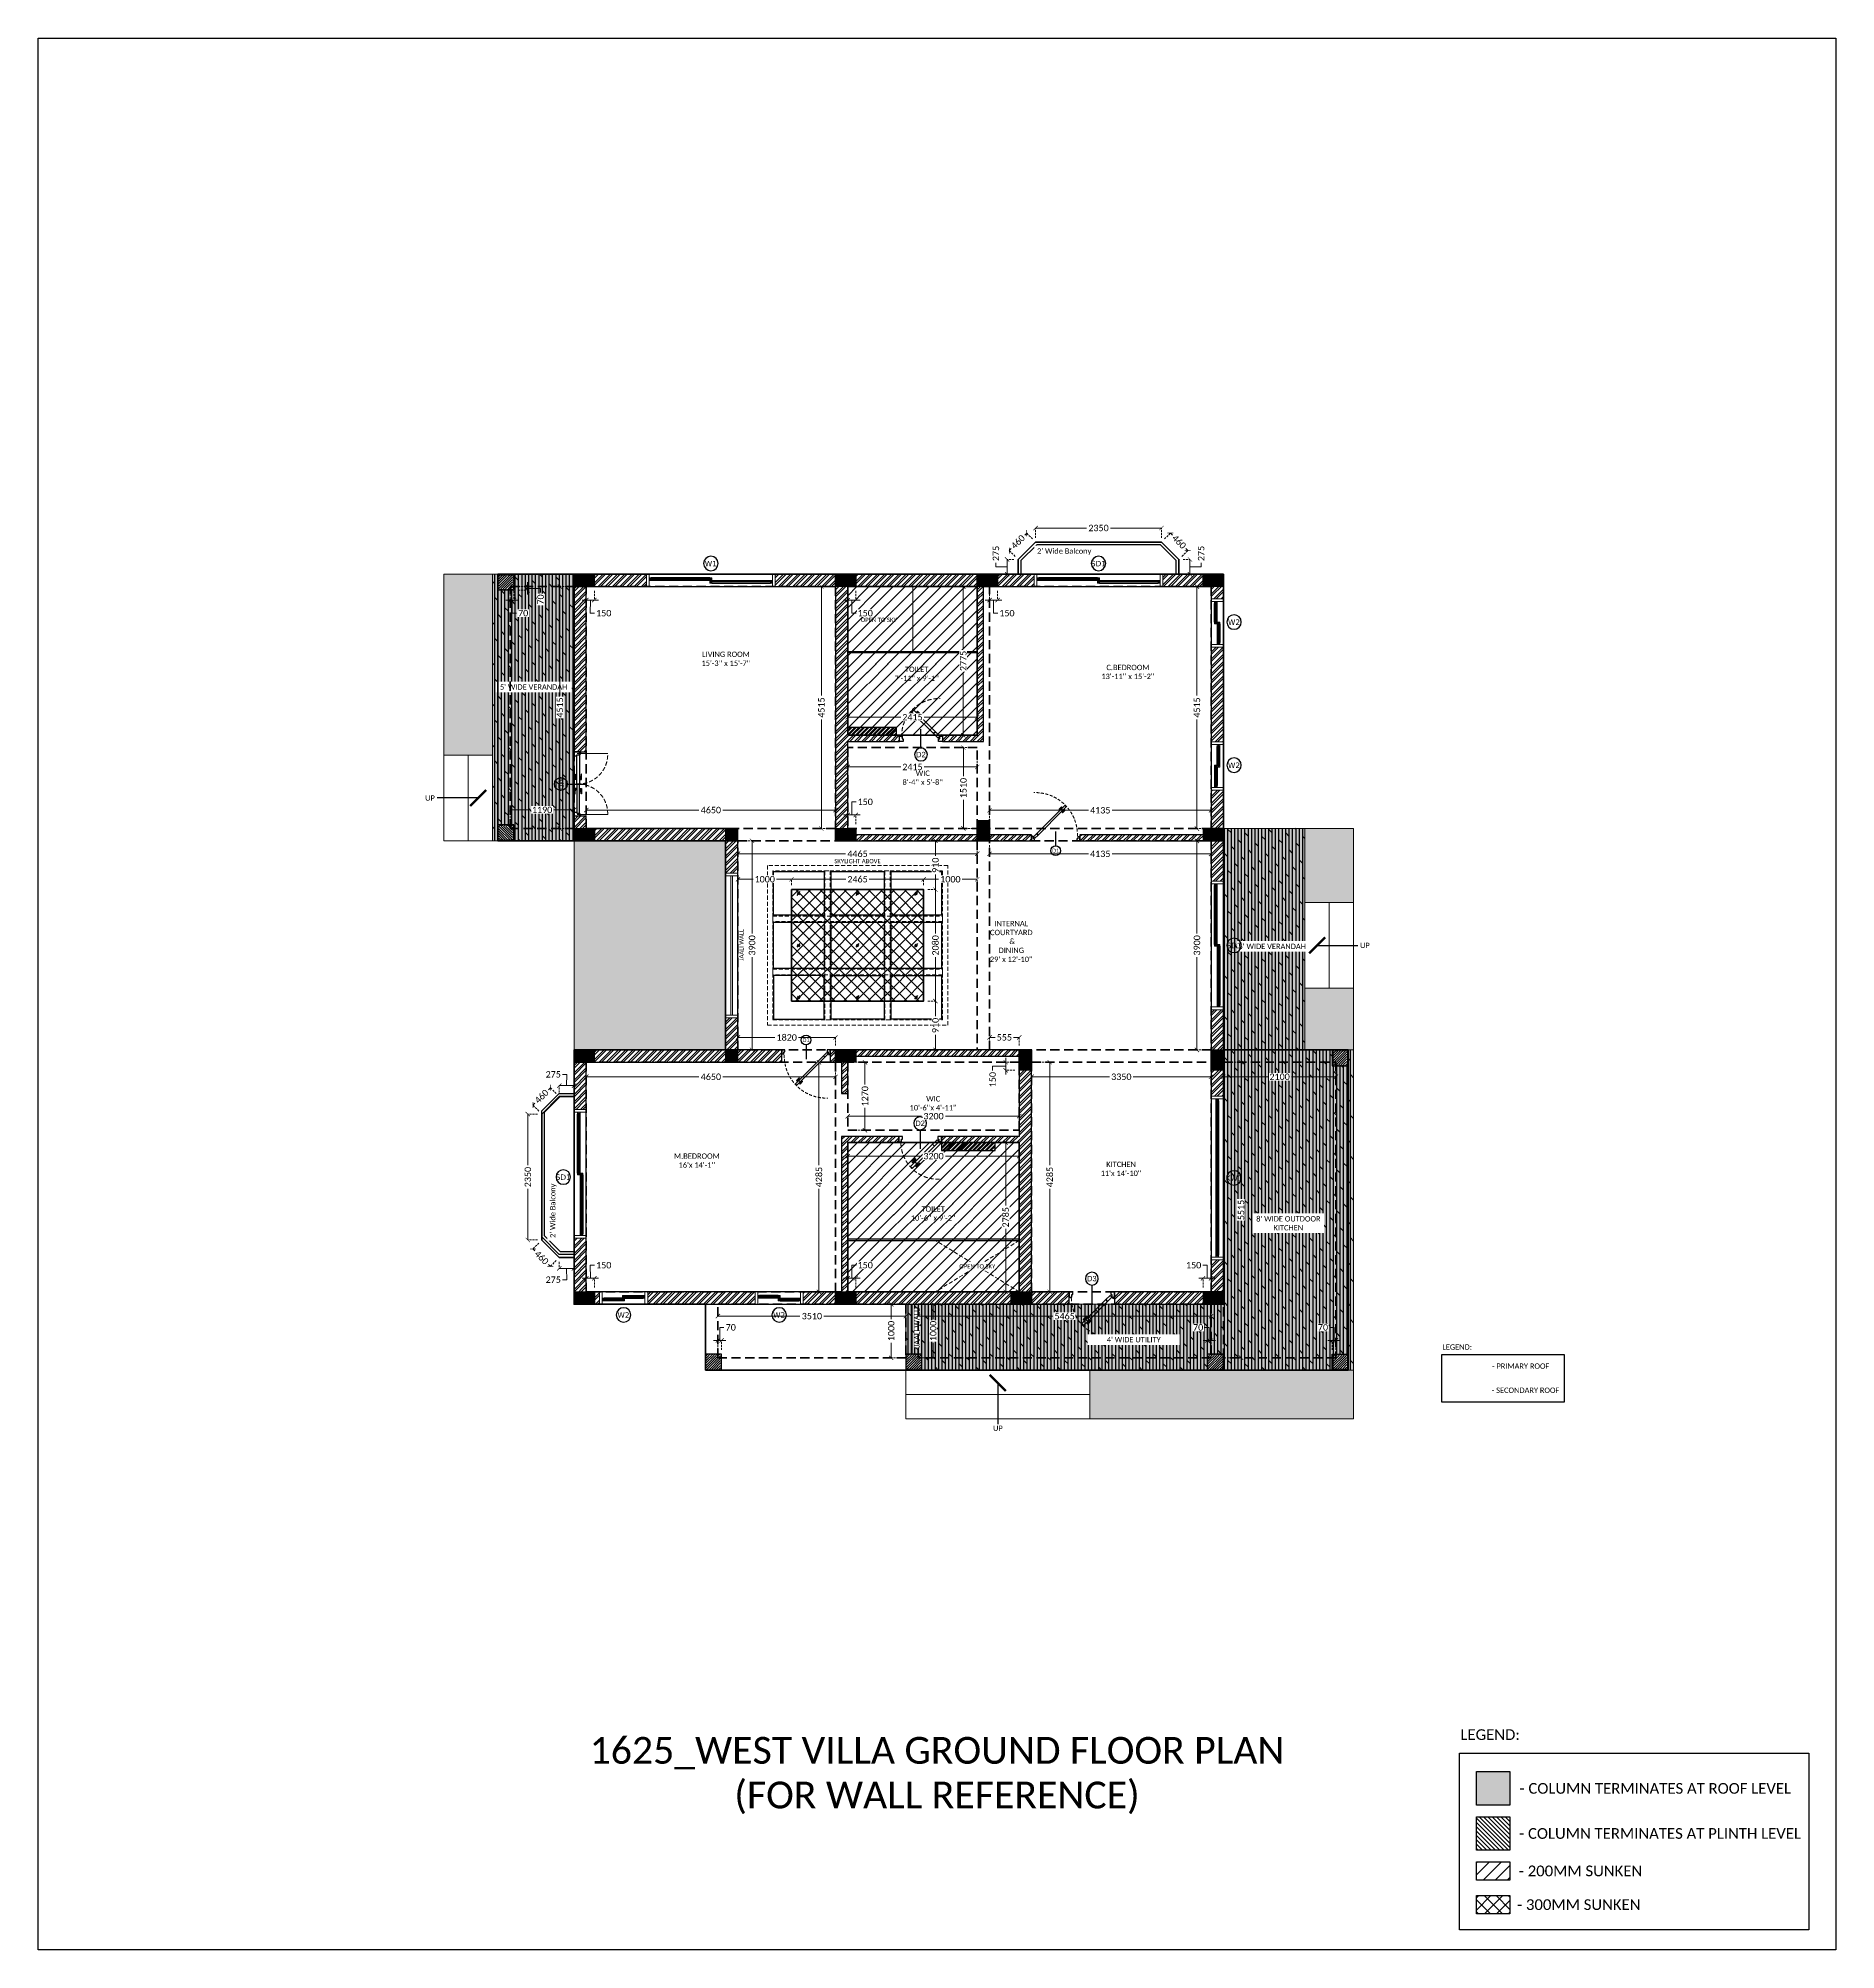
# Model space of a CAD drawing. Header units: millimetres. Extents: x -10000 to 124200, y -12045 to 23620.
# Drawn here: x 23550 to 57100, y -12045 to 23620 of the extents above; entities that cross this region are included whole.
import ezdxf
from ezdxf.enums import TextEntityAlignment as Align

# ---------------------------------------------------------------- set-up
doc = ezdxf.new("R2010")
doc.units = ezdxf.units.MM
doc.header["$LTSCALE"] = 150
doc.set_wipeout_variables(frame=1)
for name, pattern in [('3BHK-W(SB)$0$HIDDEN', [0.375, 0.25, -0.125]), ('DASHED', [0.75, 0.5, -0.25]), ('HIDDEN', [9.525, 6.35, -3.175]), ('HIDDENX2', [19.05, 12.7, -6.35])]:
    doc.linetypes.add(name, pattern=pattern)
for name, color, linetype in [('ad-Arrow', 32, 'Continuous'), ('ad-Column', 3, 'Continuous'), ('ad-Column Hatch', 125, 'Continuous'), ('ad-Door', 11, 'Continuous'), ('ad-Furniture', 8, 'Continuous'), ('ad-Ledge wall', 6, 'Continuous'), ('ad-MS Columns', 1, 'Continuous'), ('ad-Railing', 6, 'Continuous'), ('ad-RCC', 3, 'Continuous'), ('ad-RCC Hatch', 125, 'Continuous'), ('ad-Text', 7, 'Continuous'), ('ad-Text main', 7, 'Continuous'), ('ad-Text Main_Door&window Label', 7, 'Continuous'), ('ad-Verandah', 33, 'Continuous'), ('ad-Wall', 240, 'Continuous'), ('ad-Wall hatch', 8, 'Continuous')]:
    doc.layers.add(name, color=color, linetype=linetype)
doc.layers.add('ad-Dimension', color=5, linetype='Continuous', lineweight=0, true_color=0x0000ff)
doc.layers.add('ad-Framing', color=30, linetype='Continuous', lineweight=35, true_color=0xff7f00)
doc.layers.add('ad-Elevation 10', color=8, linetype='Continuous', lineweight=0)
doc.layers.add('ad-Glass Sectionline', color=140, linetype='Continuous', true_color=0x00bfff)
doc.layers.get('ad-Furniture').off()
doc.styles.add('6 U T S R N_Corridor-Basement$0$Standard', font='arial.ttf')
doc.styles.add('6 U T S R N_Typical Floor Plan$0$3BHK-E(NB)$0$grid_text', font='verdana.ttf', dxfattribs={"width": 0.9})
doc.styles.add('New Text Style', font='arial.ttf', dxfattribs={"height": 100})
doc.styles.add('ROMANS-TITLE', font='arial.ttf', dxfattribs={"width": 0.8})
doc.styles.get("Standard").update_dxf_attribs({"font": 'calibril.ttf'})
doc.dimstyles.new('A-100-DIM-INT (MM-FT)', dxfattribs={"dimscale": 50, "dimtxt": 2.4, "dimasz": 1, "dimexe": 5, "dimexo": 100, "dimgap": 1, "dimtad": 0, "dimdec": 0, "dimdsep": 46, "dimtxsty": 'Standard', "dimblk": 'ARCHTICK', "dimcen": 0.025, "dimse1": 1, "dimse2": 1, "dimclrd": 256, "dimclre": 256, "dimclrt": 256, "dimazin": 2, "dimtfac": 1, "dimtdec": 0, "dimtix": 1, "dimtmove": 2, "dimatfit": 3, "dimldrblk": 'ARCHTICK', "dimfxl": 1, "dimtolj": 1, "dimtzin": 0, "dimarcsym": 0})
doc.dimstyles.new('A-75-DIM-INT (Framing)', dxfattribs={"dimscale": 100, "dimtxt": 1.5, "dimasz": 1, "dimexe": 0, "dimexo": 0, "dimgap": 0.5, "dimtad": 0, "dimdec": 0, "dimdsep": 46, "dimtxsty": 'ROMANS-TITLE', "dimblk": 'ARCHTICK', "dimcen": 0.025, "dimclrd": 5, "dimclre": 5, "dimclrt": 256, "dimazin": 2, "dimtfac": 1, "dimtdec": 0, "dimtmove": 1, "dimatfit": 0, "dimldrblk": 'ARCHTICK', "dimfxl": 1, "dimtfill": 1, "dimtolj": 1, "dimtzin": 0, "dimarcsym": 0})

msp = doc.modelspace()

# ---------------------------------------------------------------- texts
at = {"layer": 'ad-Text', "attachment_point": 5}
for s, insert, char_height, width in [('\\pxt25;1625_WEST VILLA GROUND FLOOR PLAN\\P(FOR WALL REFERENCE)', (40325, -8795), 500, 13929.34), ('\\pxql,t25;{\\fCalibri|b0|i0|c0|p34;LEGEND:}', (50677, -8032), 200, 1165.89), ('\\pxql,t25;{\\fCalibri Light|b0|i0|c0|p34;- COLUMN TERMINATES AT ROOF LEVEL}', (54105, -9035), 200, 5815.19), ('\\pxql,t25;{\\fCalibri Light|b0|i0|c0|p34;- COLUMN TERMINATES AT PLINTH LEVEL}', (54210, -9876), 200, 6040.45), ('\\pxql,t25;{\\fCalibri Light|b0|i0|c0|p34;- 200MM SUNKEN}', (52349, -10575), 200, 2328.3), ('\\pxql,t25;{\\fCalibri Light|b0|i0|c0|p34;- 300MM SUNKEN}', (52312, -11204), 200, 2319.94)]:
    msp.add_mtext(s, dxfattribs=dict(at, insert=insert, char_height=char_height, width=width))

# ---------------------------------------------------------------- blocks, each defined once
blk = doc.blocks.new('_ArchTick')
at = {"color": 0, "linetype": 'ByBlock', "const_width": 0.15}
blk.add_lwpolyline([(-0.5, -0.5), (0.5, 0.5)], dxfattribs=at)
blk = doc.blocks.new('$ZCDB_AUDIT_GENERATED_C85C')
at = {"color": 8}
for points in [[(675, 75), (142, 359)], [(50, 25), (50, 0), (0, 0), (0, 50), (25, 50)], [(700, 0), (0, 0)], [(625, 75), (75, 75)], [(625, 25), (75, 25)], [(675, 50), (700, 50), (700, 0), (650, 0), (650, 25)]]:
    blk.add_lwpolyline(points, dxfattribs=at)
for points in [[(75, 25), (25, 25), (25, 75), (75, 75)], [(675, 25), (625, 25), (625, 75), (675, 75)]]:
    blk.add_lwpolyline(points, close=True, dxfattribs=at)
at = {"color": 140}
for points in [[(625, 60), (75, 60)], [(625, 40), (75, 40)]]:
    blk.add_lwpolyline(points, dxfattribs=at)
at = {"color": 8, "linetype": 'HIDDEN'}
blk.add_arc((497, 38), 474, 122.8151, 175.5591, dxfattribs=at)
blk = doc.blocks.new('*U137')
at = {"xscale": -1}
blk.add_blockref('$ZCDB_AUDIT_GENERATED_C85C', (700, 0), dxfattribs=at)
blk = doc.blocks.new('zw$B1C6')
at = {"transparency": 33554559}
h = blk.add_hatch(color=256, dxfattribs=at)
h.dxf.hatch_style = 1
h.set_gradient(color1=(153, 204, 0), color2=(63, 127, 0), name='INVSPHERICAL')
h.paths.add_polyline_path([(1215, 0), (0, 0), (0, -1215), (1215, -1215)])
at = {"layer": 'ad-Elevation 10'}
blk.add_lwpolyline([(1215, 0), (0, 0), (0, -1215), (1215, -1215)], close=True, dxfattribs=at)
at = {"layer": 'ad-Text main', "color": 0, "insert": (578, -622), "char_height": 80, "width": 773.91, "attachment_point": 5, "bg_fill": 2}
blk.add_mtext('OPEN TO SKY', dxfattribs=at)
blk = doc.blocks.new('A$Cfbd26d3a')
at = {"transparency": 33554559}
h = blk.add_hatch(color=256, dxfattribs=at)
h.dxf.hatch_style = 1
h.set_gradient(color1=(153, 204, 0), color2=(63, 127, 0), name='INVSPHERICAL')
h.paths.add_polyline_path([(0, 960), (-1565, 960), (-1565, 0), (0, 0)])
at = {"layer": 'ad-Elevation 10', "linetype": 'DASHED'}
for points in [[(0, 0), (-1565, 960)], [(0, 960), (-1565, 0)]]:
    blk.add_lwpolyline(points, dxfattribs=at)
at = {"layer": 'ad-Text main', "color": 0, "insert": (-783, 476), "char_height": 80, "width": 664.95, "attachment_point": 5, "bg_fill": 2}
blk.add_mtext('OPEN TO SKY', dxfattribs=at)
blk = doc.blocks.new('*U138')
blk.add_blockref('$ZCDB_AUDIT_GENERATED_C85C', (0, 0))
blk = doc.blocks.new('zw$EEF9')
at = {"layer": 'ad-Glass Sectionline'}
for points in [[(-28, -35), (28, 35)], [(-27, -6), (-3, 23)], [(0, -27), (24, 1)]]:
    blk.add_lwpolyline(points, dxfattribs=at)
blk = doc.blocks.new('zw$3ABB')
at = {"layer": 'ad-Elevation 10', "linetype": 'DASHED'}
for points in [[(0, -2980), (3365, -2980), (3365, 0), (0, 0)], [(100, -2880), (3265, -2880), (3265, -100), (100, -100)], [(1072, -100), (1172, -100), (1172, -2880), (1072, -2880)], [(2193, -100), (2293, -100), (2293, -2880), (2193, -2880)], [(100, -943), (3265, -943), (3265, -1043), (100, -1043)], [(100, -1937), (3265, -1937), (3265, -2037), (100, -2037)]]:
    blk.add_lwpolyline(points, close=True, dxfattribs=at)
at = {"layer": 'ad-Glass Sectionline', "transparency": 33554585}
for points in [[(115, -115), (1057, -115), (1057, -928), (115, -928)], [(1187, -115), (2178, -115), (2178, -928), (1187, -928)], [(2308, -115), (3250, -115), (3250, -928), (2308, -928)], [(115, -1058), (1057, -1058), (1057, -1922), (115, -1922)], [(1187, -1058), (2178, -1058), (2178, -1922), (1187, -1922)], [(2308, -1058), (3250, -1058), (3250, -1922), (2308, -1922)], [(1057, -2052), (115, -2052), (115, -2865), (1057, -2865)], [(1187, -2052), (2178, -2052), (2178, -2865), (1187, -2865)], [(2308, -2052), (3250, -2052), (3250, -2865), (2308, -2865)]]:
    blk.add_lwpolyline(points, close=True, dxfattribs=at)
for p in [(586, -522), (1683, -522), (2779, -522), (586, -1490), (1682, -1488), (2779, -1490), (586, -2458), (1683, -2458), (2779, -2458)]:
    blk.add_blockref('zw$EEF9', p)
blk = doc.blocks.new('zw$DAD3')
at = {"true_color": 0x7f5f3f, "transparency": 33554610}
h = blk.add_hatch(dxfattribs=at)
h.set_pattern_fill('DOTS', color=37, scale=20, angle=360)
h.set_pattern_definition([(360, (-800139.518, 271344.397), (15.875, 31.75), [0, -31.75])])
h.paths.add_polyline_path([(450, -2530), (2915, -2530), (2915, -450), (450, -450)])
at = {"layer": 'ad-Elevation 10'}
blk.add_lwpolyline([(450, -2530), (2915, -2530), (2915, -450), (450, -450)], close=True, dxfattribs=at)
blk.add_blockref('zw$3ABB', (0, 0))
at = {"layer": 'ad-Text main', "insert": (1682, 81), "char_height": 80, "width": 1164.82, "attachment_point": 5}
blk.add_mtext('SKYLIGHT ABOVE', dxfattribs=at)
blk = doc.blocks.new('zw$B45')
blk.add_wipeout([(0, 0), (115, 0), (115, -930), (0, -930)])
at = {"layer": 'ad-Elevation 10'}
blk.add_lwpolyline([(115, -930), (115, 0), (0, 0), (0, -930)], close=True, dxfattribs=at)
at = {"layer": 'ad-Elevation 10', "insert": (206, -442, 0), "char_height": 100, "width": 720.07, "attachment_point": 5, "rotation": 90, "style": '6 U T S R N_Corridor-Basement$0$Standard', "bg_fill": 3, "box_fill_scale": 1, "bg_fill_color": 257, "bg_fill_transparency": 0}
blk.add_mtext('{\\fCalibri Light|b0|i0|c0|p34;JAALI WALL}', dxfattribs=at)
blk = doc.blocks.new('zw$66EE')
at = {"layer": 'ad-Glass Sectionline'}
blk.add_lwpolyline([(7525, 12150), (5110, 12150), (5110, 12175), (7525, 12175)], close=True, dxfattribs=at)
blk.add_blockref('*U137', (6325, 12150))
at = {"rotation": 359.9999999999998}
blk.add_blockref('A$Cfbd26d3a', (8310, 230), dxfattribs=at)
at = {"layer": 'ad-Furniture', "rotation": 359.9999999999997}
blk.add_blockref('zw$DAD3', (3610, 8185), dxfattribs=at)
at = {"layer": 'ad-Furniture'}
blk.add_blockref('zw$B45', (6195, 0), dxfattribs=at)
at = {"layer": 'ad-Glass Sectionline'}
blk.add_lwpolyline([(8310, 1215), (5110, 1215), (5110, 1190), (8310, 1190)], close=True, dxfattribs=at)
blk.add_blockref('zw$B1C6', (5110, 13390))
at = {"xscale": -1, "rotation": 179.9999999999999}
blk.add_blockref('*U138', (6045, 1215), dxfattribs=at)
blk = doc.blocks.new('6 U T S R N_Typical Floor Plan$0$ad_Window Tag')
blk.add_circle((0, 0), 150)
at = {"style": '6 U T S R N_Typical Floor Plan$0$3BHK-E(NB)$0$grid_text', "width": 0.9}
blk.add_attdef('D1', text='', height=125, dxfattribs=at).set_placement((0, 0), align=Align.MIDDLE_CENTER)
blk = doc.blocks.new('zw$6540')
at = {"layer": 'ad-Text Main_Door&window Label'}
ref = blk.add_blockref('6 U T S R N_Typical Floor Plan$0$ad_Window Tag', (2555, 13820), dxfattribs=dict(at, xscale=-0.9, yscale=0.9, zscale=0.9))
ref.add_attrib('D1', 'W1', dxfattribs={"height": 101.2, "rotation": 2160, "style": '6 U T S R N_Typical Floor Plan$0$3BHK-E(NB)$0$grid_text'}).set_placement((2554, 13818), align=Align.MIDDLE_CENTER)
ref = blk.add_blockref('6 U T S R N_Typical Floor Plan$0$ad_Window Tag', (12320, 12727), dxfattribs=dict(at, xscale=-0.9, yscale=0.9, zscale=0.9))
ref.add_attrib('D1', 'W2', dxfattribs={"height": 101.2, "rotation": 2160, "style": '6 U T S R N_Typical Floor Plan$0$3BHK-E(NB)$0$grid_text'}).set_placement((12319, 12725), align=Align.MIDDLE_CENTER)
ref = blk.add_blockref('6 U T S R N_Typical Floor Plan$0$ad_Window Tag', (12320, 10057), dxfattribs=dict(at, xscale=-0.9, yscale=0.9, zscale=0.9))
ref.add_attrib('D1', 'W2', dxfattribs={"height": 101.2, "rotation": 2160, "style": '6 U T S R N_Typical Floor Plan$0$3BHK-E(NB)$0$grid_text'}).set_placement((12319, 10055), align=Align.MIDDLE_CENTER)
ref = blk.add_blockref('6 U T S R N_Typical Floor Plan$0$ad_Window Tag', (12320, 2355), dxfattribs=dict(at, xscale=-0.9, yscale=0.9, zscale=0.9))
ref.add_attrib('D1', 'KW1', dxfattribs={"height": 101.2, "rotation": 2160, "style": '6 U T S R N_Typical Floor Plan$0$3BHK-E(NB)$0$grid_text'}).set_placement((12319, 2353), align=Align.MIDDLE_CENTER)
ref = blk.add_blockref('6 U T S R N_Typical Floor Plan$0$ad_Window Tag', (925, -200), dxfattribs=dict(at, xscale=-0.9, yscale=0.9, zscale=0.9))
ref.add_attrib('D1', 'W2', dxfattribs={"height": 101.2, "rotation": 2160, "style": '6 U T S R N_Typical Floor Plan$0$3BHK-E(NB)$0$grid_text'}).set_placement((924, -202), align=Align.MIDDLE_CENTER)
ref = blk.add_blockref('6 U T S R N_Typical Floor Plan$0$ad_Window Tag', (3830, -200), dxfattribs=dict(at, xscale=-0.9, yscale=0.9, zscale=0.9))
ref.add_attrib('D1', 'W2', dxfattribs={"height": 101.2, "rotation": 2160, "style": '6 U T S R N_Typical Floor Plan$0$3BHK-E(NB)$0$grid_text'}).set_placement((3829, -202), align=Align.MIDDLE_CENTER)
at = {"layer": 'ad-Text main', "char_height": 100, "attachment_point": 5, "bg_fill": 2}
for s, insert, width in [("\\pxqd;2' Wide Balcony", (9761, 14039), 2237.11), ("LIVING ROOM\\P15'-3'' x 15'-7''", (2836, 12042), 1106), ('TOILET\\P7\'-11" x 9\'-1\'\'', (6396, 11762), 1741.29), ("C.BEDROOM^J13'-11'' x 15'-2''", (10339, 11796), 1173.97), ("5' WIDE VERANDAH", (-753, 11515), 1317.11), ("WIC\\P8'-4'' x 5'-8''", (6509, 9823), 882), ("INTERNAL COURTYARD^J & ^JDINING\\P29' x 12'-10''", (8162, 6768), 930.86), ("5' WIDE VERANDAH", (13032, 6675), 1199.59), ("WIC\\P10'-6''x 4'-11''", (6704, 3748), 1380.84), ("M.BEDROOM^J16'x 14'-1''", (2293, 2679), 1741.29), ("KITCHEN\\P11'x 14'-10''", (10211, 2525), 1175.72), ("TOILET\\P10'-6'' x 9'-2''", (6704, 1691), 1380.84), ("\\pxqc;8' WIDE OUTDOOR KITCHEN", (13333, 1509), 1229.07), ("4' WIDE UTILITY", (10447, -662), 1617.97)]:
    blk.add_mtext(s, dxfattribs=dict(at, insert=insert, width=width))
at = {"layer": 'ad-Text main', "insert": (-384, 2355), "char_height": 100, "width": 2237.11, "attachment_point": 5, "rotation": 90, "bg_fill": 2}
blk.add_mtext("\\pxqd;2' Wide Balcony", dxfattribs=at)
at = {"layer": 'ad-Text Main_Door&window Label'}
ref = blk.add_blockref('6 U T S R N_Typical Floor Plan$0$ad_Window Tag', (9790, 13820), dxfattribs=dict(at, xscale=-0.9, yscale=0.9, zscale=0.9))
ref.add_attrib('D1', 'SD1', dxfattribs={"height": 101.2, "rotation": 2160, "style": '6 U T S R N_Typical Floor Plan$0$3BHK-E(NB)$0$grid_text'}).set_placement((9789, 13818), align=Align.MIDDLE_CENTER)
ref = blk.add_blockref('6 U T S R N_Typical Floor Plan$0$ad_Window Tag', (12320, 6695), dxfattribs=dict(at, xscale=-0.9, yscale=0.9, zscale=0.9))
ref.add_attrib('D1', 'SD1', dxfattribs={"height": 101.2, "rotation": 2160, "style": '6 U T S R N_Typical Floor Plan$0$3BHK-E(NB)$0$grid_text'}).set_placement((12319, 6693), align=Align.MIDDLE_CENTER)
ref = blk.add_blockref('6 U T S R N_Typical Floor Plan$0$ad_Window Tag', (-200, 2372), dxfattribs=dict(at, xscale=-0.9, yscale=0.9, zscale=0.9))
ref.add_attrib('D1', 'SD1', dxfattribs={"height": 101.2, "rotation": 2160, "style": '6 U T S R N_Typical Floor Plan$0$3BHK-E(NB)$0$grid_text'}).set_placement((-201, 2370), align=Align.MIDDLE_CENTER)
blk = doc.blocks.new('*U160')
for p, q in [((-8, -111), (-42, -111)), ((-25, -128), (-25, -94)), ((-811, -761), (-796, -776)), ((-746, -826), (-761, -811))]:
    blk.add_line(p, q)
for points in [[(-1150, -100), (-1150, -50), (-1129, -50), (-1129, -36), (-1129, 0), (-1200, 0), (-1200, -100)], [(-50, -100), (0, -100), (0, 0), (-71, 0), (-71, -36), (-71, -50), (-50, -50)], [(-131, -181), (-747, -797), (-782, -762), (-166, -145)], [(-50, -100), (-131, -181), (-166, -145), (-85, -65)], [(-828, -878), (-747, -797), (-782, -762), (-863, -842)]]:
    blk.add_lwpolyline(points, close=True)
for points in [[(-808, -787), (-836, -760), (-773, -697), (-765, -705), (-822, -774)], [(-773, -823), (-745, -850), (-683, -788), (-690, -780), (-759, -837)]]:
    blk.add_lwpolyline(points)
blk.add_circle((-25, -111), 11.1)
at = {"color": 8, "linetype": 'DASHED', "lineweight": 0}
blk.add_arc((-93, -153), 1047, 178.1881, 271.8119, dxfattribs=at)
at = {"layer": 'ad-Text Main_Door&window Label'}
blk.add_line((-600, 125), (-600, -230), dxfattribs=at)
blk.add_circle((-600, 245), 120, dxfattribs=at)
at = {"layer": 'ad-Text Main_Door&window Label', "style": 'New Text Style'}
blk.add_attdef('D1', text='', height=100, dxfattribs=at).set_placement((-600, 245), align=Align.MIDDLE_CENTER)
blk = doc.blocks.new('$ZCDB_AUDIT_GENERATED_C77D')
blk.add_wipeout([(0, 230), (2400, 230), (2400, 0), (0, 0)]).dxf.layer = 'ad-Elevation 10'
at = {"layer": 'ad-Elevation 10'}
for points in [[(2400, 230), (0, 230)], [(2400, 0), (0, 0)]]:
    blk.add_lwpolyline(points, dxfattribs=at)
for points in [[(50, 0), (50, 230), (0, 230), (0, 0)], [(85, 83), (85, 65), (50, 65), (50, 115), (85, 115), (85, 97), (63, 97), (63, 83)], [(1217.5, 133), (1217.5, 115), (1182.5, 115), (1182.5, 165), (1217.5, 165), (1217.5, 147), (1195.5, 147), (1195.5, 133)], [(1182.5, 83), (1182.5, 65), (1217.5, 65), (1217.5, 115), (1182.5, 115), (1182.5, 97), (1204.5, 97), (1204.5, 83)], [(2315, 133), (2315, 115), (2350, 115), (2350, 165), (2315, 165), (2315, 147), (2337, 147), (2337, 133)], [(2350, 0), (2400, 0), (2400, 230), (2350, 230)]]:
    blk.add_lwpolyline(points, close=True, dxfattribs=at)
at = {"layer": 'ad-Glass Sectionline'}
for points in [[(1200, 95), (65, 95), (65, 85), (1200, 85)], [(1200, 145), (2335, 145), (2335, 135), (1200, 135)]]:
    blk.add_lwpolyline(points, close=True, dxfattribs=at)
for points in [[(1182.5, 115), (85, 115)], [(1182.5, 65), (85, 65)], [(1217.5, 165), (2315, 165)], [(1217.5, 115), (2315, 115)]]:
    blk.add_lwpolyline(points, dxfattribs=at)
blk = doc.blocks.new('*U154')
blk.add_blockref('$ZCDB_AUDIT_GENERATED_C77D', (0, 0))
blk = doc.blocks.new('$ZCDB_AUDIT_GENERATED_C7DC')
blk.add_wipeout([(0, 230), (900, 230), (900, 0), (0, 0)]).dxf.layer = 'ad-Elevation 10'
at = {"layer": 'ad-Elevation 10'}
for points in [[(900, 230), (0, 230)], [(900, 0), (0, 0)]]:
    blk.add_lwpolyline(points, dxfattribs=at)
for points in [[(50, 0), (50, 230), (0, 230), (0, 0)], [(85, 83), (85, 65), (50, 65), (50, 115), (85, 115), (85, 97), (63, 97), (63, 83)], [(467.5, 133), (467.5, 115), (432.5, 115), (432.5, 165), (467.5, 165), (467.5, 147), (445.5, 147), (445.5, 133)], [(432.5, 83), (432.5, 65), (467.5, 65), (467.5, 115), (432.5, 115), (432.5, 97), (454.5, 97), (454.5, 83)], [(815, 133), (815, 115), (850, 115), (850, 165), (815, 165), (815, 147), (837, 147), (837, 133)], [(850, 0), (900, 0), (900, 230), (850, 230)]]:
    blk.add_lwpolyline(points, close=True, dxfattribs=at)
at = {"layer": 'ad-Glass Sectionline'}
for points in [[(450, 95), (65, 95), (65, 85), (450, 85)], [(450, 145), (835, 145), (835, 135), (450, 135)]]:
    blk.add_lwpolyline(points, close=True, dxfattribs=at)
for points in [[(432.5, 115), (85, 115)], [(432.5, 65), (85, 65)], [(467.5, 165), (815, 165)], [(467.5, 115), (815, 115)]]:
    blk.add_lwpolyline(points, dxfattribs=at)
blk = doc.blocks.new('*U155')
blk.add_blockref('$ZCDB_AUDIT_GENERATED_C7DC', (0, 0))
blk = doc.blocks.new('*U166')
for p, q in [((8, -111), (42, -111)), ((25, -128), (25, -94)), ((499, -578), (514, -564)), ((564, -513), (549, -528))]:
    blk.add_line(p, q)
for points in [[(50, -100), (0, -100), (0, 0), (71, 0), (71, -36), (71, -50), (50, -50)], [(800, -100), (800, -50), (779, -50), (779, -36), (779, 0), (850, 0), (850, -100)], [(50, -100), (131, -181), (166, -145), (85, -65)], [(131, -181), (500, -550), (535, -514), (166, -145)], [(580, -630), (500, -550), (535, -514), (616, -595)]]:
    blk.add_lwpolyline(points, close=True)
for points in [[(525, -575), (498, -603), (435, -540), (443, -532), (512, -589)], [(561, -540), (588, -513), (525, -450), (518, -458), (575, -526)]]:
    blk.add_lwpolyline(points)
blk.add_circle((25, -111), 11.1)
at = {"color": 8, "linetype": 'DASHED', "lineweight": 0}
blk.add_arc((66, -108), 742, 268.1881, 1.8119, dxfattribs=at)
at = {"layer": 'ad-Text Main_Door&window Label'}
blk.add_line((425, 125), (425, -230), dxfattribs=at)
blk.add_circle((425, 245), 120, dxfattribs=at)
at = {"layer": 'ad-Text Main_Door&window Label', "style": 'New Text Style'}
blk.add_attdef('D1', text='', height=100, dxfattribs=at).set_placement((425, 245), align=Align.MIDDLE_CENTER)
blk = doc.blocks.new('zw$4DB2')
blk.add_wipeout([(0, 3050), (0, 0), (-230, 0), (-230, 3050)]).dxf.layer = 'ad-Elevation 10'
at = {"layer": 'ad-Elevation 10'}
for points in [[(-230, 3000), (0, 3000), (0, 3050), (-230, 3050)], [(-122, 2965), (-140, 2965), (-140, 3000), (-90, 3000), (-90, 2965), (-108, 2965), (-108, 2987), (-122, 2987)], [(-230, 50), (-230, 0), (0, 0), (0, 50)], [(-122, 85), (-140, 85), (-140, 50), (-90, 50), (-90, 85), (-108, 85), (-108, 63), (-122, 63)]]:
    blk.add_lwpolyline(points, close=True, dxfattribs=at)
for points in [[(-230, 0), (-230, 3050)], [(0, 0), (0, 3050)]]:
    blk.add_lwpolyline(points, dxfattribs=at)
at = {"layer": 'ad-Glass Sectionline'}
for points in [[(-140, 2965), (-140, 85)], [(-90, 2965), (-90, 85)]]:
    blk.add_lwpolyline(points, dxfattribs=at)
blk.add_lwpolyline([(-110, 2982.5), (-110, 65), (-120, 65), (-120, 2982.5)], close=True, dxfattribs=at)
blk = doc.blocks.new('zw$7F57')
at = {"layer": 'ad-Text main', "insert": (294, 7), "char_height": 80, "width": 631.6, "attachment_point": 5, "rotation": 90}
blk.add_mtext('JAALI WALL', dxfattribs=at)
blk.add_wipeout([(230, 1350), (230, -1350), (0, -1350), (0, 1350)]).dxf.layer = 'ad-Elevation 10'
at = {"layer": 'ad-Elevation 10'}
for points in [[(0, 1300), (230, 1300), (230, 1350), (0, 1350)], [(0, -1300), (0, -1350), (230, -1350), (230, -1300)]]:
    blk.add_lwpolyline(points, close=True, dxfattribs=at)
for points in [[(0, -1350), (0, 1350)], [(100, 1300), (100, -1300)], [(130, 1300), (130, -1300)], [(230, -1350), (230, 1350)]]:
    blk.add_lwpolyline(points, dxfattribs=at)
blk = doc.blocks.new('*U161')
for p, q in [((-8, -111), (-42, -111)), ((-25, -128), (-25, -94)), ((-528, -478), (-514, -493)), ((-463, -543), (-478, -528))]:
    blk.add_line(p, q)
for points in [[(-750, -100), (-750, -50), (-729, -50), (-729, -36), (-729, 0), (-800, 0), (-800, -100)], [(-50, -100), (0, -100), (0, 0), (-71, 0), (-71, -36), (-71, -50), (-50, -50)], [(-131, -181), (-464, -514), (-500, -479), (-166, -145)], [(-50, -100), (-131, -181), (-166, -145), (-85, -65)], [(-545, -595), (-464, -514), (-500, -479), (-580, -560)]]:
    blk.add_lwpolyline(points, close=True)
for points in [[(-525, -505), (-553, -477), (-490, -414), (-482, -422), (-539, -491)], [(-490, -540), (-463, -567), (-400, -505), (-408, -497), (-476, -554)]]:
    blk.add_lwpolyline(points)
blk.add_circle((-25, -111), 11.1)
at = {"color": 8, "linetype": 'DASHED', "lineweight": 0}
blk.add_arc((-62, -102), 698, 178.1881, 271.8119, dxfattribs=at)
at = {"layer": 'ad-Text Main_Door&window Label'}
blk.add_line((-400, 125), (-400, -230), dxfattribs=at)
blk.add_circle((-400, 245), 120, dxfattribs=at)
at = {"layer": 'ad-Text Main_Door&window Label', "style": 'New Text Style'}
blk.add_attdef('D1', text='', height=100, dxfattribs=at).set_placement((-400, 245), align=Align.MIDDLE_CENTER)
blk = doc.blocks.new('*U162')
for p, q in [((-528, 478), (-514, 493)), ((-463, 543), (-478, 528)), ((-8, 111), (-42, 111)), ((-25, 128), (-25, 94))]:
    blk.add_line(p, q)
for points in [[(-545, 595), (-464, 514), (-500, 479), (-580, 560)], [(-131, 181), (-464, 514), (-500, 479), (-166, 145)], [(-750, 100), (-750, 50), (-729, 50), (-729, 36), (-729, 0), (-800, 0), (-800, 100)], [(-50, 100), (-131, 181), (-166, 145), (-85, 65)], [(-50, 100), (0, 100), (0, 0), (-71, 0), (-71, 36), (-71, 50), (-50, 50)]]:
    blk.add_lwpolyline(points, close=True)
for points in [[(-525, 505), (-553, 477), (-490, 414), (-482, 422), (-539, 491)], [(-490, 540), (-463, 567), (-400, 505), (-408, 497), (-476, 554)]]:
    blk.add_lwpolyline(points)
blk.add_circle((-25, 111), 11.1)
at = {"color": 8, "linetype": 'DASHED', "lineweight": 0}
blk.add_arc((-62, 102), 698, 88.1881, 181.8119, dxfattribs=at)
at = {"layer": 'ad-Text Main_Door&window Label'}
blk.add_line((-400, -125), (-400, 230), dxfattribs=at)
blk.add_circle((-400, -245), 120, dxfattribs=at)
at = {"layer": 'ad-Text Main_Door&window Label', "style": 'New Text Style'}
blk.add_attdef('D1', text='', height=100, dxfattribs=at).set_placement((-400, -245), align=Align.MIDDLE_CENTER)
blk = doc.blocks.new('*U164')
at = {"color": 8, "lineweight": 0}
for p, q in [((32, 57), (32, 629)), ((1168, 57), (1168, 629))]:
    blk.add_line(p, q, dxfattribs=at)
for p, q in [((9, 112), (46, 112)), ((28, 131), (28, 94)), ((496, 123), (496, 100)), ((496, 27), (496, 50)), ((704, 123), (704, 100)), ((704, 27), (704, 50)), ((1191, 112), (1154, 112)), ((1172, 131), (1172, 94))]:
    blk.add_line(p, q)
for points in [[(55, 100), (0, 100), (0, 0), (75, 0), (75, 50), (55, 50)], [(55, 100), (600, 100), (600, 50), (55, 50)], [(1145, 100), (600, 100), (600, 50), (1145, 50)], [(1145, 100), (1200, 100), (1200, 0), (1125, 0), (1125, 50), (1145, 50)]]:
    blk.add_lwpolyline(points, close=True)
for points in [[(514, 100), (514, 143), (416, 143), (416, 131), (514, 122)], [(514, 50), (514, 7), (416, 7), (416, 19), (514, 28)], [(686, 100), (686, 143), (784, 143), (784, 131), (686, 122)], [(686, 50), (686, 7), (784, 7), (784, 19), (686, 28)]]:
    blk.add_lwpolyline(points)
for centre in [(28, 112), (1172, 112)]:
    blk.add_circle(centre, 12.3)
at = {"color": 8, "linetype": 'DASHED', "lineweight": 0}
for centre, start, end in [((49, 78), 358.1881, 91.8119), ((1151, 78), 88.1881, 181.8119)]:
    blk.add_arc(centre, 551, start, end, dxfattribs=at)
at = {"layer": 'ad-Text Main_Door&window Label'}
blk.add_line((600, -125), (600, 230), dxfattribs=at)
blk.add_circle((600, -245), 120, dxfattribs=at)
at = {"layer": 'ad-Text Main_Door&window Label', "style": 'New Text Style'}
blk.add_attdef('D1', text='', height=100, dxfattribs=at).set_placement((600, -245), align=Align.MIDDLE_CENTER)
blk = doc.blocks.new('zw$6266')
at = {"layer": 'ad-Wall hatch', "transparency": 33554610}
h = blk.add_hatch(dxfattribs=at)
h.set_pattern_fill('ANSI32', color=256, scale=10)
h.paths.add_polyline_path([(0, 13620), (0, 10305), (230, 10305), (230, 13390), (4880, 13390), (4880, 8645), (8540, 8645), (8540, 8760), (5110, 8760), (5110, 10500), (6075, 10500), (6075, 10615), (5110, 10615), (5110, 13390), (7525, 13390), (7525, 10615), (6875, 10615), (6875, 10500), (7640, 10500), (7640, 13390), (11890, 13390), (11890, 8760), (9440, 8760), (9440, 8645), (11890, 8645), (11890, 230), (10090, 230), (10090, 0), (12120, 0), (12120, 13620)])
at = {"layer": 'ad-Wall hatch'}
h = blk.add_hatch(dxfattribs=at)
h.set_pattern_fill('ANSI32', color=256, scale=150, angle=360)
h.set_pattern_definition([(225, (-39743.004, 20341.724), (39.774756, -39.774756), []), (225, (-39769.52, 20341.724), (39.774756, -39.774756), [])])
h.paths.add_polyline_path([(5110, 10765), (6010, 10765), (6010, 10615), (5110, 10615)])
at = {"layer": 'ad-Wall hatch', "transparency": 33554610}
h = blk.add_hatch(dxfattribs=at)
h.set_pattern_fill('ANSI32', color=256, scale=10)
h.set_pattern_definition([(45, (388744.33, 102900.03), (-67.35192, 67.35192), []), (45, (388789.235, 102900.03), (-67.35192, 67.35192), [])])
h.paths.add_polyline_path([(230, 8875), (230, 9105), (0, 9105), (0, 8645), (2830, 8645), (2830, 4745), (0, 4745), (0, 0), (9240, 0), (9240, 230), (8540, 230), (8540, 4745), (4780, 4745), (4780, 4515), (4995, 4515), (4995, 3930), (5110, 3930), (5110, 4630), (8310, 4630), (8310, 3130), (6860, 3130), (6860, 3015), (8310, 3015), (8310, 230), (5110, 230), (5110, 3015), (6060, 3015), (6060, 3130), (4995, 3130), (4995, 230), (230, 230), (230, 4515), (3880, 4515), (3880, 4745), (3060, 4745), (3060, 8875)])
at = {"layer": 'ad-Wall hatch'}
h = blk.add_hatch(dxfattribs=at)
h.set_pattern_fill('ANSI32', color=256, scale=150, angle=180)
h.set_pattern_definition([(45, (54228.004, -6007.24), (-39.774756, 39.774756), []), (45, (54254.52, -6007.24), (-39.774756, 39.774756), [])])
h.paths.add_polyline_path([(6860, 2865), (7860, 2865), (7860, 3015), (6860, 3015)])
at = {"layer": 'ad-Ledge wall'}
for points in [[(5110, 10765), (6010, 10765), (6010, 10615), (5110, 10615)], [(6860, 2865), (7860, 2865), (7860, 3015), (6860, 3015)]]:
    blk.add_lwpolyline(points, close=True, dxfattribs=at)
at = {"layer": 'ad-Railing'}
for points in [[(11290, 13620), (11290, 13895), (10965, 14220), (8615, 14220), (8290, 13895), (8290, 13620)], [(11240, 13620), (11240, 13874), (10944, 14170), (8636, 14170), (8340, 13874), (8340, 13620)]]:
    blk.add_lwpolyline(points, dxfattribs=at)
at = {"layer": 'ad-Railing', "elevation": 0}
for points in [[(0, 930), (-275, 930), (-600, 1255), (-600, 3605), (-275, 3930), (0, 3930)], [(0, 980), (-254, 980), (-550, 1276), (-550, 3584), (-254, 3880), (0, 3880)]]:
    blk.add_lwpolyline(points, dxfattribs=at)
at = {"layer": 'ad-Door', "ltscale": 5}
ref = blk.add_blockref('*U161', (6875, 10500), dxfattribs=dict(at, xscale=-1, rotation=180))
ref.add_attrib('D1', 'D2', dxfattribs={"layer": 'ad-Text Main_Door&window Label', "height": 100, "style": 'New Text Style'}).set_placement((6475, 10255), align=Align.MIDDLE_CENTER)
at = {"layer": 'ad-Door', "ltscale": 5, "rotation": 270}
blk.add_blockref('*U164', (0, 10305), dxfattribs=at).add_auto_attribs({'D1': 'MD'})
at = {"layer": 'ad-Door', "ltscale": 5}
ref = blk.add_blockref('*U160', (8540, 8645), dxfattribs=dict(at, xscale=0.7499999997027537, yscale=0.7499999997027537, zscale=0.7499999997027537, rotation=180))
ref.add_attrib('D1', 'D1', dxfattribs={"layer": 'ad-Text Main_Door&window Label', "height": 75, "style": 'New Text Style'}).set_placement((8990, 8461), align=Align.MIDDLE_CENTER)
at = {"layer": 'ad-Door', "ltscale": 5, "xscale": 0.7499999997027537, "yscale": 0.7499999997027537, "zscale": 0.7499999997027537}
blk.add_blockref('*U160', (4780, 4745), dxfattribs=at).add_auto_attribs({'D1': 'D1'})
at = {"layer": 'ad-Door', "ltscale": 5}
ref = blk.add_blockref('*U162', (6860, 3130), dxfattribs=dict(at, xscale=-1, rotation=180))
ref.add_attrib('D1', 'D2', dxfattribs={"layer": 'ad-Text Main_Door&window Label', "height": 100, "style": 'New Text Style'}).set_placement((6460, 3375), align=Align.MIDDLE_CENTER)
ref = blk.add_blockref('*U166', (10090, 230), dxfattribs=dict(at, xscale=-1, rotation=359.9999999999999))
ref.add_attrib('D1', 'D3', dxfattribs={"layer": 'ad-Text Main_Door&window Label', "height": 100, "rotation": 360, "style": 'New Text Style'}).set_placement((9665, 477), align=Align.MIDDLE_CENTER)
at = {"xscale": -1}
for p in [(3755, 13390), (10990, 13390)]:
    blk.add_blockref('*U154', p, dxfattribs=at)
for name, p, rotation in [('*U155', (11890, 13160), 270), ('*U154', (12120, 5495), 90), ('*U154', (230, 1230), 90), ('zw$4DB2', (12120, 830), 359.9999999999999), ('*U155', (1375, 230), 179.9999999999999)]:
    blk.add_blockref(name, p, dxfattribs=dict(rotation=rotation))
for p, rotation in [((11890, 9590), 270), ((3380, 230), 179.9999999999999)]:
    blk.add_blockref('*U155', p, dxfattribs=dict(at, rotation=rotation))
at = {"layer": 'ad-Furniture'}
blk.add_blockref('zw$7F57', (2830, 6695), dxfattribs=at)
at = {"layer": 'ad-Wall'}
for points in [[(0, 13620), (0, 10305), (230, 10305), (230, 13390), (4880, 13390), (4880, 8645), (8540, 8645), (8540, 8760), (5110, 8760), (5110, 10500), (6075, 10500), (6075, 10615), (5110, 10615), (5110, 13390), (7525, 13390), (7525, 10615), (6875, 10615), (6875, 10500), (7640, 10500), (7640, 13390), (11890, 13390), (11890, 8760), (9440, 8760), (9440, 8645), (11890, 8645), (11890, 230), (10090, 230), (10090, 0), (12120, 0), (12120, 13620)], [(230, 8875), (230, 9105), (0, 9105), (0, 8645), (2830, 8645), (2830, 4745), (0, 4745), (0, 0), (9240, 0), (9240, 230), (8540, 230), (8540, 4745), (4780, 4745), (4780, 4515), (4995, 4515), (4995, 3930), (5110, 3930), (5110, 4630), (8310, 4630), (8310, 3130), (6860, 3130), (6860, 3015), (8310, 3015), (8310, 230), (5110, 230), (5110, 3015), (6060, 3015), (6060, 3130), (4995, 3130), (4995, 230), (230, 230), (230, 4515), (3880, 4515), (3880, 4745), (3060, 4745), (3060, 8875)]]:
    blk.add_lwpolyline(points, close=True, dxfattribs=at)
blk = doc.blocks.new('zw$B0BD')
blk.add_wipeout([(0, 0), (250, 0), (250, -250), (0, -250)])
at = {"layer": 'ad-MS Columns'}
h = blk.add_hatch(dxfattribs=at)
h.set_pattern_fill('ANSI31', color=256, scale=10)
h.set_pattern_definition([(45, (4e-12, -250), (-22.4506, 22.4506), [])])
h.paths.add_polyline_path([(0, 0), (250, 0), (250, -250), (0, -250)])
at = {"layer": 'ad-MS Columns', "const_width": 1}
blk.add_lwpolyline([(0, 0), (250, 0), (250, -250), (0, -250)], close=True, dxfattribs=at)
blk = doc.blocks.new('A$Cc8f236af')
at = {"layer": 'ad-MS Columns'}
for p in [(-13515, -25), (2055, -8900), (-9640, -14575), (-5900, -14575), (-275, -14575), (2055, -14575)]:
    blk.add_blockref('zw$B0BD', p, dxfattribs=at)
at = {"layer": 'ad-MS Columns', "xscale": -1, "rotation": 180}
blk.add_blockref('zw$B0BD', (-13515, -4950), dxfattribs=at)
blk = doc.blocks.new('1625W-Roof Plan')
at = {"layer": 'ad-Text main', "insert": (16483, -800), "char_height": 100, "width": 524.49, "attachment_point": 5, "bg_fill": 2}
blk.add_mtext('LEGEND:', dxfattribs=at)
at = {"layer": 'Defpoints'}
blk.add_lwpolyline([(16200, -938), (18480, -938), (18480, -1830), (16200, -1830)], close=True, dxfattribs=at)
at = {"layer": 'ad-Text main', "char_height": 100, "attachment_point": 5, "bg_fill": 2}
for s, insert, width in [('- PRIMARY ROOF', (17669, -1156), 1048.03), ('- SECONDARY ROOF', (17759, -1606), 1266.16)]:
    blk.add_mtext(s, dxfattribs=dict(at, insert=insert, width=width))
blk = doc.blocks.new('zw$6AA0')
at = {"layer": 'ad-Column Hatch', "transparency": 33554687}
h = blk.add_hatch(color=256, dxfattribs=at)
h.dxf.hatch_style = 1
h.paths.add_polyline_path([(0, -230), (380, -230), (380, 0), (0, 0)])
at = {"layer": 'ad-Column'}
blk.add_lwpolyline([(0, -230), (380, -230), (380, 0), (0, 0)], close=True, dxfattribs=at)
blk = doc.blocks.new('zw$C199')
at = {"layer": 'ad-Column Hatch', "transparency": 33554687}
h = blk.add_hatch(color=256, dxfattribs=at)
h.dxf.hatch_style = 1
h.paths.add_polyline_path([(0, 0), (230, 0), (230, 230), (0, 230)])
at = {"layer": 'ad-Column'}
blk.add_lwpolyline([(0, 0), (230, 0), (230, 230), (0, 230)], close=True, dxfattribs=at)
blk = doc.blocks.new('A$C42b14ea2')
at = {"layer": 'ad-RCC Hatch', "transparency": 33554687}
h = blk.add_hatch(dxfattribs=at)
h.set_pattern_fill('ANSI31', color=256, scale=10)
h.set_pattern_definition([(45, (13250, 8645), (-22.45064, 22.45064), [])])
h.paths.add_polyline_path([(0, 0), (300, 0), (300, 300), (0, 300)])
at = {"layer": 'ad-RCC'}
blk.add_lwpolyline([(0, 0), (300, 0), (300, 300), (0, 300)], close=True, dxfattribs=at)
blk = doc.blocks.new('1625W_Columns')
at = {"layer": 'ad-Column'}
for name, p, rotation in [('zw$6AA0', (0, 13620), 359.9999999999993), ('zw$C199', (2830, 8645), 359.9999999999999), ('zw$6AA0', (12120, 8645), 179.9999999999998), ('zw$6AA0', (0, 4745), 359.9999999999993), ('zw$C199', (2830, 4515), 359.9999999999999), ('zw$6AA0', (12120, 0), 179.9999999999998)]:
    blk.add_blockref(name, p, dxfattribs=dict(at, rotation=rotation))
at = {"layer": 'ad-Column', "xscale": -1}
for p, rotation in [((5260, 13620), 359.9999999999999), ((7905, 13620), 359.9999999999999), ((12120, 13620), 359.9999999999999), ((7755, 8645), 270), ((0, 8645), 179.9999999999999), ((5260, 8875), 359.9999999999999), ((4880, 4515), 180), ((8540, 4365), 270), ((12120, 4365), 270), ((0, 0), 179.9999999999999), ((4880, 0), 180), ((8160, 0), 180)]:
    blk.add_blockref('zw$6AA0', p, dxfattribs=dict(at, rotation=rotation))
at = {"layer": 'ad-RCC', "xscale": -1, "rotation": 180}
blk.add_blockref('A$C42b14ea2', (-1420, 13620), dxfattribs=at)
at = {"layer": 'ad-RCC'}
for p in [(-1420, 8645), (2455, -1230), (6195, -1230), (11820, -1230)]:
    blk.add_blockref('A$C42b14ea2', p, dxfattribs=at)
at = {"layer": 'ad-RCC', "rotation": 180}
blk.add_blockref('A$C42b14ea2', (14450, 4745), dxfattribs=at)
at = {"layer": 'ad-RCC', "xscale": -1}
blk.add_blockref('A$C42b14ea2', (14450, -1230), dxfattribs=at)
blk = doc.blocks.new('A$C4c6b3e27')
at = {"layer": 'ad-Elevation 10', "ltscale": 0.09}
h = blk.add_hatch(dxfattribs=at)
h.set_pattern_fill('ANSI31', color=256, scale=50)
h.set_pattern_definition([(45, (5110, 7508.14), (-112.2532, 112.2532), [])])
h.paths.add_polyline_path([(5110, -3005), (7525, -3005), (7525, -230), (5110, -230)])
h = blk.add_hatch(dxfattribs=at)
h.set_pattern_fill('ANSI37', color=256, scale=50)
h.set_pattern_definition([(45, (0, -13620), (-112.2532, 112.2532), []), (135, (0, -13620), (-112.2532, -112.2532), [])])
h.paths.add_polyline_path([(4060, -5885), (6525, -5885), (6525, -7965), (4060, -7965)])
h = blk.add_hatch(dxfattribs=at)
h.set_pattern_fill('ANSI31', color=256, scale=50)
h.set_pattern_definition([(45, (5110, -2876.86), (-112.2532, 112.2532), [])])
h.paths.add_polyline_path([(5110, -13390), (8310, -13390), (8310, -10605), (5110, -10605)])
for points in [[(5110, -3005), (7525, -3005), (7525, -230), (5110, -230)], [(5110, -13390), (8310, -13390), (8310, -10605), (5110, -10605)]]:
    blk.add_lwpolyline(points, close=True, dxfattribs=at)
at = {"layer": 'ad-Elevation 10'}
blk.add_lwpolyline([(4060, -5885), (6525, -5885), (6525, -7965), (4060, -7965)], close=True, dxfattribs=at)
at = {"layer": 'ad-Framing'}
for points in [[(11290, 0), (11290, 275), (10965, 600), (8615, 600), (8290, 275), (8290, 0)], [(-1420, 0), (12120, 0), (12120, -8875), (14450, -8875), (14450, -14850), (2455, -14850), (2455, -13620), (0, -13620), (0, -8875), (2830, -8875), (2830, -4975), (-1420, -4975)], [(5110, -3005), (7525, -3005), (7525, -230), (5110, -230)], [(4060, -7965), (6525, -7965), (6525, -5885), (4060, -5885)], [(0, -9747.5), (-275, -9747.5), (-600, -10072.5), (-600, -12422.5), (-275, -12747.5), (0, -12747.5)], [(5110, -13390), (8310, -13390), (8310, -10605), (5110, -10605)]]:
    blk.add_lwpolyline(points, close=True, dxfattribs=at)
at = {"layer": 'ad-Framing', "linetype": 'HIDDENX2', "ltscale": 0.09}
for points in [[(-1190, -230), (0, -230), (0, -4745), (-1190, -4745)], [(230, -230), (4880, -230), (4880, -4745), (230, -4745)], [(7755, -230), (11890, -230), (11890, -4745), (7755, -4745)], [(5110, -4745), (7525, -4745), (7525, -3235), (5110, -3235)], [(3060, -4975), (7525, -4975), (7525, -8875), (3060, -8875)], [(7755, -4975), (11890, -4975), (11890, -8875), (7755, -8875)], [(230, -9105), (4880, -9105), (4880, -13390), (230, -13390)], [(5110, -10375), (8310, -10375), (8310, -9105), (5110, -9105)], [(8540, -9105), (11890, -9105), (11890, -13390), (8540, -13390)], [(12120, -9105), (14220, -9105), (14220, -14620), (12120, -14620)], [(2685, -13620), (6195, -13620), (6195, -14620), (2685, -14620)], [(6425, -13620), (11890, -13620), (11890, -14620), (6425, -14620)]]:
    blk.add_lwpolyline(points, close=True, dxfattribs=at)
blk = doc.blocks.new('*D20')
at = {"layer": 'ad-Dimension', "linetype": '3BHK-W(SB)$0$HIDDEN', "lineweight": -2, "transparency": 16777216}
for p, q in [((230, -4665), (230, -4401)), ((4880, -4665), (4880, -4401))]:
    blk.add_line(p, q, dxfattribs=at)
at = {"layer": 'ad-Dimension', "lineweight": -2, "transparency": 16777216}
for p, q in [((230, -4401), (2330, -4401)), ((4880, -4401), (2780, -4401))]:
    blk.add_line(p, q, dxfattribs=at)
at = {"layer": 'Defpoints', "color": 0, "transparency": 16777216}
for p in [(4880, -4401), (230, -4745), (4880, -4745)]:
    blk.add_point(p, dxfattribs=at)
at = {"layer": 'ad-Dimension', "lineweight": -2, "transparency": 16777216, "xscale": 80, "yscale": 80, "zscale": 80, "rotation": 180}
blk.add_blockref('_ArchTick', (230, -4401), dxfattribs=at)
at = {"layer": 'ad-Dimension', "lineweight": -2, "transparency": 16777216, "xscale": 80, "yscale": 80, "zscale": 80}
blk.add_blockref('_ArchTick', (4880, -4401), dxfattribs=at)
at = {"layer": 'ad-Dimension', "transparency": 16777216, "insert": (2555, -4401), "char_height": 120, "attachment_point": 5, "bg_fill": 3, "box_fill_scale": 1.1, "bg_fill_color": 256, "bg_fill_true_color": 13158600, "bg_fill_transparency": 0}
blk.add_mtext('\\A1;4650', dxfattribs=at)
blk = doc.blocks.new('*D21')
at = {"layer": 'ad-Dimension', "linetype": '3BHK-W(SB)$0$HIDDEN', "lineweight": -2, "transparency": 16777216}
for p, q in [((230, -310), (230, -483)), ((380, -310), (380, -483))]:
    blk.add_line(p, q, dxfattribs=at)
at = {"layer": 'ad-Dimension', "lineweight": -2, "transparency": 16777216}
for p, q in [((230, -483), (150, -483)), ((305, -483), (304, -727)), ((380, -483), (460, -483)), ((304, -727), (384, -727))]:
    blk.add_line(p, q, dxfattribs=at)
at = {"layer": 'Defpoints', "color": 0, "transparency": 16777216}
for p in [(230, -230), (380, -230)]:
    blk.add_point(p, dxfattribs=at)
at = {"layer": 'ad-Dimension', "transparency": 16777216, "insert": (555, -727), "char_height": 120, "attachment_point": 5, "bg_fill": 3, "box_fill_scale": 1.1, "bg_fill_color": 256, "bg_fill_true_color": 13158600, "bg_fill_transparency": 0}
blk.add_mtext('\\A1;150', dxfattribs=at)
at = {"layer": 'ad-Dimension', "lineweight": -2, "transparency": 16777216}
blk.add_line((380, -483), (230, -483), dxfattribs=at)
blk.add_line((380, -483), (230, -483), dxfattribs=at)
at = {"layer": 'Defpoints', "color": 0, "transparency": 16777216}
blk.add_point((230, -483), dxfattribs=at)
at = {"layer": 'ad-Dimension', "lineweight": -2, "transparency": 16777216, "xscale": 80, "yscale": 80, "zscale": 80}
blk.add_blockref('_ArchTick', (230, -483), dxfattribs=at)
at = {"layer": 'ad-Dimension', "lineweight": -2, "transparency": 16777216, "xscale": 80, "yscale": 80, "zscale": 80, "rotation": 180}
blk.add_blockref('_ArchTick', (380, -483), dxfattribs=at)
blk = doc.blocks.new('*D22')
at = {"layer": 'ad-Dimension', "linetype": '3BHK-W(SB)$0$HIDDEN', "lineweight": -2, "transparency": 16777216}
for p, q in [((-80, -230), (-263, -230)), ((-80, -4745), (-263, -4745))]:
    blk.add_line(p, q, dxfattribs=at)
at = {"layer": 'ad-Dimension', "lineweight": -2, "transparency": 16777216}
for p, q in [((-263, -230), (-263, -2265)), ((-263, -4745), (-263, -2710))]:
    blk.add_line(p, q, dxfattribs=at)
at = {"layer": 'Defpoints', "color": 0, "transparency": 16777216}
for p in [(-263, -230), (0, -230), (0, -4745)]:
    blk.add_point(p, dxfattribs=at)
at = {"layer": 'ad-Dimension', "lineweight": -2, "transparency": 16777216, "xscale": 80, "yscale": 80, "zscale": 80}
for p, rotation in [((-263, -230), 90), ((-263, -4745), 270)]:
    blk.add_blockref('_ArchTick', p, dxfattribs=dict(at, rotation=rotation))
at = {"layer": 'ad-Dimension', "transparency": 16777216, "insert": (-263, -2488), "char_height": 120, "attachment_point": 5, "rotation": 90, "bg_fill": 3, "box_fill_scale": 1.1, "bg_fill_color": 256, "bg_fill_true_color": 13158600, "bg_fill_transparency": 0}
blk.add_mtext('\\A1;4515', dxfattribs=at)
blk = doc.blocks.new('*D23')
at = {"layer": 'ad-Dimension', "linetype": '3BHK-W(SB)$0$HIDDEN', "lineweight": -2, "transparency": 16777216}
for p, q in [((4800, -230), (4617, -230)), ((4800, -4745), (4617, -4745))]:
    blk.add_line(p, q, dxfattribs=at)
at = {"layer": 'ad-Dimension', "lineweight": -2, "transparency": 16777216}
for p, q in [((4617, -230), (4617, -2265)), ((4617, -4745), (4617, -2710))]:
    blk.add_line(p, q, dxfattribs=at)
at = {"layer": 'Defpoints', "color": 0, "transparency": 16777216}
for p in [(4617, -230), (4880, -230), (4880, -4745)]:
    blk.add_point(p, dxfattribs=at)
at = {"layer": 'ad-Dimension', "lineweight": -2, "transparency": 16777216, "xscale": 80, "yscale": 80, "zscale": 80}
for p, rotation in [((4617, -230), 90), ((4617, -4745), 270)]:
    blk.add_blockref('_ArchTick', p, dxfattribs=dict(at, rotation=rotation))
at = {"layer": 'ad-Dimension', "transparency": 16777216, "insert": (4617, -2488), "char_height": 120, "attachment_point": 5, "rotation": 90, "bg_fill": 3, "box_fill_scale": 1.1, "bg_fill_color": 256, "bg_fill_true_color": 13158600, "bg_fill_transparency": 0}
blk.add_mtext('\\A1;4515', dxfattribs=at)
blk = doc.blocks.new('*D24')
at = {"layer": 'ad-Dimension', "linetype": '3BHK-W(SB)$0$HIDDEN', "lineweight": -2, "transparency": 16777216}
for p, q in [((7755, -5055), (7755, -5218)), ((11890, -5055), (11890, -5218))]:
    blk.add_line(p, q, dxfattribs=at)
at = {"layer": 'ad-Dimension', "lineweight": -2, "transparency": 16777216}
for p, q in [((7755, -5218), (9600, -5218)), ((11890, -5218), (10045, -5218))]:
    blk.add_line(p, q, dxfattribs=at)
at = {"layer": 'Defpoints', "color": 0, "transparency": 16777216}
for p in [(7755, -4975), (11890, -4975), (11890, -5218)]:
    blk.add_point(p, dxfattribs=at)
at = {"layer": 'ad-Dimension', "lineweight": -2, "transparency": 16777216, "xscale": 80, "yscale": 80, "zscale": 80, "rotation": 180}
blk.add_blockref('_ArchTick', (7755, -5218), dxfattribs=at)
at = {"layer": 'ad-Dimension', "lineweight": -2, "transparency": 16777216, "xscale": 80, "yscale": 80, "zscale": 80}
blk.add_blockref('_ArchTick', (11890, -5218), dxfattribs=at)
at = {"layer": 'ad-Dimension', "transparency": 16777216, "insert": (9822, -5218), "char_height": 120, "attachment_point": 5, "bg_fill": 3, "box_fill_scale": 1.1, "bg_fill_color": 256, "bg_fill_true_color": 13158600, "bg_fill_transparency": 0}
blk.add_mtext('\\A1;4135', dxfattribs=at)
blk = doc.blocks.new('*D25')
at = {"layer": 'ad-Dimension', "linetype": '3BHK-W(SB)$0$HIDDEN', "lineweight": -2, "transparency": 16777216}
for p, q in [((11810, -4975), (11627, -4975)), ((11810, -8875), (11627, -8875))]:
    blk.add_line(p, q, dxfattribs=at)
at = {"layer": 'ad-Dimension', "lineweight": -2, "transparency": 16777216}
for p, q in [((11627, -4975), (11627, -6702)), ((11627, -8875), (11627, -7148))]:
    blk.add_line(p, q, dxfattribs=at)
at = {"layer": 'Defpoints', "color": 0, "transparency": 16777216}
for p in [(11890, -4975), (11627, -8875), (11890, -8875)]:
    blk.add_point(p, dxfattribs=at)
at = {"layer": 'ad-Dimension', "lineweight": -2, "transparency": 16777216, "xscale": 80, "yscale": 80, "zscale": 80}
for p, rotation in [((11627, -4975), 90), ((11627, -8875), 270)]:
    blk.add_blockref('_ArchTick', p, dxfattribs=dict(at, rotation=rotation))
at = {"layer": 'ad-Dimension', "transparency": 16777216, "insert": (11627, -6925), "char_height": 120, "attachment_point": 5, "rotation": 90, "bg_fill": 3, "box_fill_scale": 1.1, "bg_fill_color": 256, "bg_fill_true_color": 13158600, "bg_fill_transparency": 0}
blk.add_mtext('\\A1;3900', dxfattribs=at)
blk = doc.blocks.new('*D26')
at = {"layer": 'ad-Dimension', "lineweight": -2, "transparency": 16777216}
for p, q in [((230, -13137), (150, -13137)), ((305, -13137), (304, -12893)), ((304, -12893), (384, -12893)), ((380, -13137), (460, -13137))]:
    blk.add_line(p, q, dxfattribs=at)
at = {"layer": 'ad-Dimension', "linetype": '3BHK-W(SB)$0$HIDDEN', "lineweight": -2, "transparency": 16777216}
for p, q in [((230, -13310), (230, -13137)), ((380, -13310), (380, -13137))]:
    blk.add_line(p, q, dxfattribs=at)
at = {"layer": 'Defpoints', "color": 0, "transparency": 16777216}
for p in [(230, -13390), (380, -13390)]:
    blk.add_point(p, dxfattribs=at)
at = {"layer": 'ad-Dimension', "transparency": 16777216, "insert": (555, -12893), "char_height": 120, "attachment_point": 5, "bg_fill": 3, "box_fill_scale": 1.1, "bg_fill_color": 256, "bg_fill_true_color": 13158600, "bg_fill_transparency": 0}
blk.add_mtext('\\A1;150', dxfattribs=at)
at = {"layer": 'ad-Dimension', "lineweight": -2, "transparency": 16777216}
blk.add_line((380, -13137), (230, -13137), dxfattribs=at)
blk.add_line((380, -13137), (230, -13137), dxfattribs=at)
at = {"layer": 'Defpoints', "color": 0, "transparency": 16777216}
blk.add_point((230, -13137), dxfattribs=at)
at = {"layer": 'ad-Dimension', "lineweight": -2, "transparency": 16777216, "xscale": 80, "yscale": 80, "zscale": 80}
blk.add_blockref('_ArchTick', (230, -13137), dxfattribs=at)
at = {"layer": 'ad-Dimension', "lineweight": -2, "transparency": 16777216, "xscale": 80, "yscale": 80, "zscale": 80, "rotation": 180}
blk.add_blockref('_ArchTick', (380, -13137), dxfattribs=at)
blk = doc.blocks.new('*D27')
at = {"layer": 'ad-Dimension', "lineweight": -2, "transparency": 16777216}
for p, q in [((11740, -13137), (11660, -13137)), ((11816, -12893), (11736, -12893)), ((11815, -13137), (11816, -12893)), ((11890, -13137), (11970, -13137))]:
    blk.add_line(p, q, dxfattribs=at)
at = {"layer": 'ad-Dimension', "linetype": '3BHK-W(SB)$0$HIDDEN', "lineweight": -2, "transparency": 16777216}
for p, q in [((11740, -13310), (11740, -13137)), ((11890, -13310), (11890, -13137))]:
    blk.add_line(p, q, dxfattribs=at)
at = {"layer": 'Defpoints', "color": 0, "transparency": 16777216}
for p in [(11740, -13390), (11890, -13390)]:
    blk.add_point(p, dxfattribs=at)
at = {"layer": 'ad-Dimension', "transparency": 16777216, "insert": (11565, -12893), "char_height": 120, "attachment_point": 5, "bg_fill": 3, "box_fill_scale": 1.1, "bg_fill_color": 256, "bg_fill_true_color": 13158600, "bg_fill_transparency": 0}
blk.add_mtext('\\A1;150', dxfattribs=at)
at = {"layer": 'ad-Dimension', "lineweight": -2, "transparency": 16777216}
blk.add_line((11740, -13137), (11890, -13137), dxfattribs=at)
blk.add_line((11740, -13137), (11890, -13137), dxfattribs=at)
at = {"layer": 'Defpoints', "color": 0, "transparency": 16777216}
blk.add_point((11890, -13137), dxfattribs=at)
at = {"layer": 'ad-Dimension', "lineweight": -2, "transparency": 16777216, "xscale": 80, "yscale": 80, "zscale": 80}
blk.add_blockref('_ArchTick', (11740, -13137), dxfattribs=at)
at = {"layer": 'ad-Dimension', "lineweight": -2, "transparency": 16777216, "xscale": 80, "yscale": 80, "zscale": 80, "rotation": 180}
blk.add_blockref('_ArchTick', (11890, -13137), dxfattribs=at)
blk = doc.blocks.new('*D28')
at = {"layer": 'ad-Dimension', "linetype": '3BHK-W(SB)$0$HIDDEN', "lineweight": -2, "transparency": 16777216}
for p, q in [((8540, -9185), (8540, -9377)), ((11890, -9185), (11890, -9377))]:
    blk.add_line(p, q, dxfattribs=at)
at = {"layer": 'ad-Dimension', "lineweight": -2, "transparency": 16777216}
for p, q in [((8540, -9377), (9992, -9377)), ((11890, -9377), (10438, -9377))]:
    blk.add_line(p, q, dxfattribs=at)
at = {"layer": 'Defpoints', "color": 0, "transparency": 16777216}
for p in [(8540, -9105), (11890, -9105), (11890, -9377)]:
    blk.add_point(p, dxfattribs=at)
at = {"layer": 'ad-Dimension', "lineweight": -2, "transparency": 16777216, "xscale": 80, "yscale": 80, "zscale": 80, "rotation": 180}
blk.add_blockref('_ArchTick', (8540, -9377), dxfattribs=at)
at = {"layer": 'ad-Dimension', "lineweight": -2, "transparency": 16777216, "xscale": 80, "yscale": 80, "zscale": 80}
blk.add_blockref('_ArchTick', (11890, -9377), dxfattribs=at)
at = {"layer": 'ad-Dimension', "transparency": 16777216, "insert": (10215, -9377), "char_height": 120, "attachment_point": 5, "bg_fill": 3, "box_fill_scale": 1.1, "bg_fill_color": 256, "bg_fill_true_color": 13158600, "bg_fill_transparency": 0}
blk.add_mtext('\\A1;3350', dxfattribs=at)
blk = doc.blocks.new('*D29')
at = {"layer": 'ad-Dimension', "linetype": '3BHK-W(SB)$0$HIDDEN', "lineweight": -2, "transparency": 16777216}
for p, q in [((8620, -9105), (8879, -9105)), ((8620, -13390), (8879, -13390))]:
    blk.add_line(p, q, dxfattribs=at)
at = {"layer": 'ad-Dimension', "lineweight": -2, "transparency": 16777216}
for p, q in [((8879, -9105), (8879, -11025)), ((8879, -13390), (8879, -11470))]:
    blk.add_line(p, q, dxfattribs=at)
at = {"layer": 'Defpoints', "color": 0, "transparency": 16777216}
for p in [(8540, -9105), (8540, -13390), (8879, -13390)]:
    blk.add_point(p, dxfattribs=at)
at = {"layer": 'ad-Dimension', "lineweight": -2, "transparency": 16777216, "xscale": 80, "yscale": 80, "zscale": 80}
for p, rotation in [((8879, -9105), 90), ((8879, -13390), 270)]:
    blk.add_blockref('_ArchTick', p, dxfattribs=dict(at, rotation=rotation))
at = {"layer": 'ad-Dimension', "transparency": 16777216, "insert": (8879, -11248), "char_height": 120, "attachment_point": 5, "rotation": 90, "bg_fill": 3, "box_fill_scale": 1.1, "bg_fill_color": 256, "bg_fill_true_color": 13158600, "bg_fill_transparency": 0}
blk.add_mtext('\\A1;4285', dxfattribs=at)
blk = doc.blocks.new('*D30')
at = {"layer": 'ad-Dimension', "lineweight": -2, "transparency": 16777216}
for p, q in [((8057, -9180), (7813, -9179)), ((7813, -9179), (7813, -9259)), ((8057, -9105), (8057, -9025)), ((8057, -9255), (8057, -9335))]:
    blk.add_line(p, q, dxfattribs=at)
at = {"layer": 'ad-Dimension', "linetype": '3BHK-W(SB)$0$HIDDEN', "lineweight": -2, "transparency": 16777216}
for p, q in [((8230, -9105), (8057, -9105)), ((8230, -9255), (8057, -9255))]:
    blk.add_line(p, q, dxfattribs=at)
at = {"layer": 'Defpoints', "color": 0, "transparency": 16777216}
for p in [(8310, -9105), (8310, -9255)]:
    blk.add_point(p, dxfattribs=at)
at = {"layer": 'ad-Dimension', "transparency": 16777216, "insert": (7813, -9430), "char_height": 120, "attachment_point": 5, "rotation": 90, "bg_fill": 3, "box_fill_scale": 1.1, "bg_fill_color": 256, "bg_fill_true_color": 13158600, "bg_fill_transparency": 0}
blk.add_mtext('\\A1;150', dxfattribs=at)
at = {"layer": 'ad-Dimension', "lineweight": -2, "transparency": 16777216}
blk.add_line((8057, -9255), (8057, -9105), dxfattribs=at)
blk.add_line((8057, -9255), (8057, -9105), dxfattribs=at)
at = {"layer": 'Defpoints', "color": 0, "transparency": 16777216}
blk.add_point((8057, -9105), dxfattribs=at)
at = {"layer": 'ad-Dimension', "lineweight": -2, "transparency": 16777216, "xscale": 80, "yscale": 80, "zscale": 80}
for p, rotation in [((8057, -9105), 270), ((8057, -9255), 90)]:
    blk.add_blockref('_ArchTick', p, dxfattribs=dict(at, rotation=rotation))
blk = doc.blocks.new('*D31')
at = {"layer": 'ad-Dimension', "linetype": '3BHK-W(SB)$0$HIDDEN', "lineweight": -2, "transparency": 16777216}
for p, q in [((5110, -10295), (5110, -10112)), ((8310, -10295), (8310, -10112))]:
    blk.add_line(p, q, dxfattribs=at)
at = {"layer": 'ad-Dimension', "lineweight": -2, "transparency": 16777216}
for p, q in [((5110, -10112), (6487, -10112)), ((8310, -10112), (6933, -10112))]:
    blk.add_line(p, q, dxfattribs=at)
at = {"layer": 'Defpoints', "color": 0, "transparency": 16777216}
for p in [(8310, -10112), (5110, -10375), (8310, -10375)]:
    blk.add_point(p, dxfattribs=at)
at = {"layer": 'ad-Dimension', "lineweight": -2, "transparency": 16777216, "xscale": 80, "yscale": 80, "zscale": 80, "rotation": 180}
blk.add_blockref('_ArchTick', (5110, -10112), dxfattribs=at)
at = {"layer": 'ad-Dimension', "lineweight": -2, "transparency": 16777216, "xscale": 80, "yscale": 80, "zscale": 80}
blk.add_blockref('_ArchTick', (8310, -10112), dxfattribs=at)
at = {"layer": 'ad-Dimension', "transparency": 16777216, "insert": (6710, -10112), "char_height": 120, "attachment_point": 5, "bg_fill": 3, "box_fill_scale": 1.1, "bg_fill_color": 256, "bg_fill_true_color": 13158600, "bg_fill_transparency": 0}
blk.add_mtext('\\A1;3200', dxfattribs=at)
blk = doc.blocks.new('*D32')
at = {"layer": 'ad-Dimension', "linetype": '3BHK-W(SB)$0$HIDDEN', "lineweight": -2, "transparency": 16777216}
for p, q in [((5190, -9105), (5431, -9105)), ((5190, -10375), (5431, -10375))]:
    blk.add_line(p, q, dxfattribs=at)
at = {"layer": 'ad-Dimension', "lineweight": -2, "transparency": 16777216}
for p, q in [((5431, -9105), (5431, -9521)), ((5431, -10375), (5431, -9959))]:
    blk.add_line(p, q, dxfattribs=at)
at = {"layer": 'Defpoints', "color": 0, "transparency": 16777216}
for p in [(5110, -9105), (5431, -9105), (5110, -10375)]:
    blk.add_point(p, dxfattribs=at)
at = {"layer": 'ad-Dimension', "lineweight": -2, "transparency": 16777216, "xscale": 80, "yscale": 80, "zscale": 80}
for p, rotation in [((5431, -9105), 90), ((5431, -10375), 270)]:
    blk.add_blockref('_ArchTick', p, dxfattribs=dict(at, rotation=rotation))
at = {"layer": 'ad-Dimension', "transparency": 16777216, "insert": (5431, -9740), "char_height": 120, "attachment_point": 5, "rotation": 90, "bg_fill": 3, "box_fill_scale": 1.1, "bg_fill_color": 256, "bg_fill_true_color": 13158600, "bg_fill_transparency": 0}
blk.add_mtext('\\A1;1270', dxfattribs=at)
blk = doc.blocks.new('*D33')
at = {"layer": 'ad-Dimension', "linetype": '3BHK-W(SB)$0$HIDDEN', "lineweight": -2, "transparency": 16777216}
for p, q in [((6605, -5885), (6746, -5885)), ((6605, -7965), (6746, -7965))]:
    blk.add_line(p, q, dxfattribs=at)
at = {"layer": 'ad-Dimension', "lineweight": -2, "transparency": 16777216}
for p, q in [((6746, -5885), (6746, -6703)), ((6746, -7965), (6746, -7147))]:
    blk.add_line(p, q, dxfattribs=at)
at = {"layer": 'Defpoints', "color": 0, "transparency": 16777216}
for p in [(6525, -5885), (6525, -7965), (6746, -7965)]:
    blk.add_point(p, dxfattribs=at)
at = {"layer": 'ad-Dimension', "lineweight": -2, "transparency": 16777216, "xscale": 80, "yscale": 80, "zscale": 80}
for p, rotation in [((6746, -5885), 90), ((6746, -7965), 270)]:
    blk.add_blockref('_ArchTick', p, dxfattribs=dict(at, rotation=rotation))
at = {"layer": 'ad-Dimension', "transparency": 16777216, "insert": (6746, -6925), "char_height": 120, "attachment_point": 5, "rotation": 90, "bg_fill": 3, "box_fill_scale": 1.1, "bg_fill_color": 256, "bg_fill_true_color": 13158600, "bg_fill_transparency": 0}
blk.add_mtext('\\A1;2080', dxfattribs=at)
blk = doc.blocks.new('*D34')
at = {"layer": 'ad-Dimension', "linetype": '3BHK-W(SB)$0$HIDDEN', "lineweight": -2, "transparency": 16777216}
for p, q in [((6605, -7965), (6746, -7965)), ((6605, -8875), (6746, -8875))]:
    blk.add_line(p, q, dxfattribs=at)
at = {"layer": 'ad-Dimension', "lineweight": -2, "transparency": 16777216}
for p, q in [((6746, -7965), (6746, -8244)), ((6746, -8875), (6746, -8596))]:
    blk.add_line(p, q, dxfattribs=at)
at = {"layer": 'Defpoints', "color": 0, "transparency": 16777216}
for p in [(6525, -7965), (6525, -8875), (6746, -8875)]:
    blk.add_point(p, dxfattribs=at)
at = {"layer": 'ad-Dimension', "lineweight": -2, "transparency": 16777216, "xscale": 80, "yscale": 80, "zscale": 80}
for p, rotation in [((6746, -7965), 90), ((6746, -8875), 270)]:
    blk.add_blockref('_ArchTick', p, dxfattribs=dict(at, rotation=rotation))
at = {"layer": 'ad-Dimension', "transparency": 16777216, "insert": (6746, -8420), "char_height": 120, "attachment_point": 5, "rotation": 90, "bg_fill": 3, "box_fill_scale": 1.1, "bg_fill_color": 256, "bg_fill_true_color": 13158600, "bg_fill_transparency": 0}
blk.add_mtext('\\A1;910', dxfattribs=at)
blk = doc.blocks.new('*D35')
at = {"layer": 'ad-Dimension', "linetype": '3BHK-W(SB)$0$HIDDEN', "lineweight": -2, "transparency": 16777216}
for p, q in [((7755, -8795), (7755, -8642)), ((8310, -8795), (8310, -8642))]:
    blk.add_line(p, q, dxfattribs=at)
at = {"layer": 'ad-Dimension', "lineweight": -2, "transparency": 16777216}
for p, q in [((7755, -8642), (7860, -8642)), ((8310, -8642), (8205, -8642))]:
    blk.add_line(p, q, dxfattribs=at)
at = {"layer": 'ad-Dimension', "lineweight": -2, "transparency": 16777216, "xscale": 80, "yscale": 80, "zscale": 80, "rotation": 180}
blk.add_blockref('_ArchTick', (7755, -8642), dxfattribs=at)
at = {"layer": 'ad-Dimension', "lineweight": -2, "transparency": 16777216, "xscale": 80, "yscale": 80, "zscale": 80}
blk.add_blockref('_ArchTick', (8310, -8642), dxfattribs=at)
at = {"layer": 'ad-Dimension', "transparency": 16777216, "insert": (8032, -8642), "char_height": 120, "attachment_point": 5, "bg_fill": 3, "box_fill_scale": 1.1, "bg_fill_color": 256, "bg_fill_true_color": 13158600, "bg_fill_transparency": 0}
blk.add_mtext('\\A1;555', dxfattribs=at)
at = {"layer": 'Defpoints', "color": 0, "transparency": 16777216}
for p in [(7755, -8875), (8310, -8642), (8310, -8875)]:
    blk.add_point(p, dxfattribs=at)
blk = doc.blocks.new('*D36')
at = {"layer": 'ad-Dimension', "linetype": '3BHK-W(SB)$0$HIDDEN', "lineweight": -2, "transparency": 16777216}
for p, q in [((3060, -8795), (3060, -8644)), ((4880, -8795), (4880, -8644))]:
    blk.add_line(p, q, dxfattribs=at)
at = {"layer": 'ad-Dimension', "lineweight": -2, "transparency": 16777216}
for p, q in [((3060, -8644), (3751, -8644)), ((4880, -8644), (4189, -8644))]:
    blk.add_line(p, q, dxfattribs=at)
at = {"layer": 'Defpoints', "color": 0, "transparency": 16777216}
for p in [(3060, -8875), (4880, -8644), (4880, -8875)]:
    blk.add_point(p, dxfattribs=at)
at = {"layer": 'ad-Dimension', "lineweight": -2, "transparency": 16777216, "xscale": 80, "yscale": 80, "zscale": 80, "rotation": 180}
blk.add_blockref('_ArchTick', (3060, -8644), dxfattribs=at)
at = {"layer": 'ad-Dimension', "lineweight": -2, "transparency": 16777216, "xscale": 80, "yscale": 80, "zscale": 80}
blk.add_blockref('_ArchTick', (4880, -8644), dxfattribs=at)
at = {"layer": 'ad-Dimension', "transparency": 16777216, "insert": (3970, -8644), "char_height": 120, "attachment_point": 5, "bg_fill": 3, "box_fill_scale": 1.1, "bg_fill_color": 256, "bg_fill_true_color": 13158600, "bg_fill_transparency": 0}
blk.add_mtext('\\A1;1820', dxfattribs=at)
blk = doc.blocks.new('*D37')
at = {"layer": 'ad-Dimension', "linetype": '3BHK-W(SB)$0$HIDDEN', "lineweight": -2, "transparency": 16777216}
for p, q in [((5110, -3315), (5110, -3597)), ((7525, -3315), (7525, -3597))]:
    blk.add_line(p, q, dxfattribs=at)
at = {"layer": 'ad-Dimension', "lineweight": -2, "transparency": 16777216}
for p, q in [((5110, -3597), (6098, -3597)), ((7525, -3597), (6537, -3597))]:
    blk.add_line(p, q, dxfattribs=at)
at = {"layer": 'Defpoints', "color": 0, "transparency": 16777216}
for p in [(5110, -3235), (7525, -3235), (7525, -3597)]:
    blk.add_point(p, dxfattribs=at)
at = {"layer": 'ad-Dimension', "lineweight": -2, "transparency": 16777216, "xscale": 80, "yscale": 80, "zscale": 80, "rotation": 180}
blk.add_blockref('_ArchTick', (5110, -3597), dxfattribs=at)
at = {"layer": 'ad-Dimension', "lineweight": -2, "transparency": 16777216, "xscale": 80, "yscale": 80, "zscale": 80}
blk.add_blockref('_ArchTick', (7525, -3597), dxfattribs=at)
at = {"layer": 'ad-Dimension', "transparency": 16777216, "insert": (6317, -3597), "char_height": 120, "attachment_point": 5, "bg_fill": 3, "box_fill_scale": 1.1, "bg_fill_color": 256, "bg_fill_true_color": 13158600, "bg_fill_transparency": 0}
blk.add_mtext('\\A1;2415', dxfattribs=at)
blk = doc.blocks.new('*D38')
at = {"layer": 'ad-Dimension', "linetype": '3BHK-W(SB)$0$HIDDEN', "lineweight": -2, "transparency": 16777216}
for p, q in [((7755, -310), (7755, -483)), ((7905, -310), (7905, -483))]:
    blk.add_line(p, q, dxfattribs=at)
at = {"layer": 'ad-Dimension', "lineweight": -2, "transparency": 16777216}
for p, q in [((7755, -483), (7675, -483)), ((7830, -483), (7829, -727)), ((7905, -483), (7985, -483)), ((7829, -727), (7909, -727))]:
    blk.add_line(p, q, dxfattribs=at)
at = {"layer": 'Defpoints', "color": 0, "transparency": 16777216}
for p in [(7755, -230), (7905, -230)]:
    blk.add_point(p, dxfattribs=at)
at = {"layer": 'ad-Dimension', "transparency": 16777216, "insert": (8080, -727), "char_height": 120, "attachment_point": 5, "bg_fill": 3, "box_fill_scale": 1.1, "bg_fill_color": 256, "bg_fill_true_color": 13158600, "bg_fill_transparency": 0}
blk.add_mtext('\\A1;150', dxfattribs=at)
at = {"layer": 'ad-Dimension', "lineweight": -2, "transparency": 16777216}
blk.add_line((7905, -483), (7755, -483), dxfattribs=at)
blk.add_line((7905, -483), (7755, -483), dxfattribs=at)
at = {"layer": 'Defpoints', "color": 0, "transparency": 16777216}
blk.add_point((7755, -483), dxfattribs=at)
at = {"layer": 'ad-Dimension', "lineweight": -2, "transparency": 16777216, "xscale": 80, "yscale": 80, "zscale": 80}
blk.add_blockref('_ArchTick', (7755, -483), dxfattribs=at)
at = {"layer": 'ad-Dimension', "lineweight": -2, "transparency": 16777216, "xscale": 80, "yscale": 80, "zscale": 80, "rotation": 180}
blk.add_blockref('_ArchTick', (7905, -483), dxfattribs=at)
blk = doc.blocks.new('*D39')
at = {"layer": 'ad-Dimension', "linetype": '3BHK-W(SB)$0$HIDDEN', "lineweight": -2, "transparency": 16777216}
for p, q in [((7755, -4665), (7755, -4405)), ((11890, -4665), (11890, -4405))]:
    blk.add_line(p, q, dxfattribs=at)
at = {"layer": 'ad-Dimension', "lineweight": -2, "transparency": 16777216}
for p, q in [((7755, -4405), (9600, -4405)), ((11890, -4405), (10045, -4405))]:
    blk.add_line(p, q, dxfattribs=at)
at = {"layer": 'Defpoints', "color": 0, "transparency": 16777216}
for p in [(11890, -4405), (7755, -4745), (11890, -4745)]:
    blk.add_point(p, dxfattribs=at)
at = {"layer": 'ad-Dimension', "lineweight": -2, "transparency": 16777216, "xscale": 80, "yscale": 80, "zscale": 80, "rotation": 180}
blk.add_blockref('_ArchTick', (7755, -4405), dxfattribs=at)
at = {"layer": 'ad-Dimension', "lineweight": -2, "transparency": 16777216, "xscale": 80, "yscale": 80, "zscale": 80}
blk.add_blockref('_ArchTick', (11890, -4405), dxfattribs=at)
at = {"layer": 'ad-Dimension', "transparency": 16777216, "insert": (9822, -4405), "char_height": 120, "attachment_point": 5, "bg_fill": 3, "box_fill_scale": 1.1, "bg_fill_color": 256, "bg_fill_true_color": 13158600, "bg_fill_transparency": 0}
blk.add_mtext('\\A1;4135', dxfattribs=at)
blk = doc.blocks.new('*D40')
at = {"layer": 'ad-Dimension', "linetype": '3BHK-W(SB)$0$HIDDEN', "lineweight": -2, "transparency": 16777216}
for p, q in [((3060, -5055), (3060, -5216)), ((7525, -5055), (7525, -5216))]:
    blk.add_line(p, q, dxfattribs=at)
at = {"layer": 'ad-Dimension', "lineweight": -2, "transparency": 16777216}
for p, q in [((3060, -5216), (5070, -5216)), ((7525, -5216), (5515, -5216))]:
    blk.add_line(p, q, dxfattribs=at)
at = {"layer": 'Defpoints', "color": 0, "transparency": 16777216}
for p in [(3060, -4975), (7525, -4975), (3060, -5216)]:
    blk.add_point(p, dxfattribs=at)
at = {"layer": 'ad-Dimension', "lineweight": -2, "transparency": 16777216, "xscale": 80, "yscale": 80, "zscale": 80, "rotation": 180}
blk.add_blockref('_ArchTick', (3060, -5216), dxfattribs=at)
at = {"layer": 'ad-Dimension', "lineweight": -2, "transparency": 16777216, "xscale": 80, "yscale": 80, "zscale": 80}
blk.add_blockref('_ArchTick', (7525, -5216), dxfattribs=at)
at = {"layer": 'ad-Dimension', "transparency": 16777216, "insert": (5292, -5216), "char_height": 120, "attachment_point": 5, "bg_fill": 3, "box_fill_scale": 1.1, "bg_fill_color": 256, "bg_fill_true_color": 13158600, "bg_fill_transparency": 0}
blk.add_mtext('\\A1;4465', dxfattribs=at)
blk = doc.blocks.new('*D41')
at = {"layer": 'ad-Dimension', "linetype": '3BHK-W(SB)$0$HIDDEN', "lineweight": -2, "transparency": 16777216}
for p, q in [((-1190, -4665), (-1190, -4398)), ((0, -4665), (0, -4398))]:
    blk.add_line(p, q, dxfattribs=at)
at = {"layer": 'ad-Dimension', "lineweight": -2, "transparency": 16777216}
for p, q in [((-1190, -4398), (-814, -4398)), ((0, -4398), (-376, -4398))]:
    blk.add_line(p, q, dxfattribs=at)
at = {"layer": 'Defpoints', "color": 0, "transparency": 16777216}
for p in [(-1190, -4398), (-1190, -4745), (0, -4745)]:
    blk.add_point(p, dxfattribs=at)
at = {"layer": 'ad-Dimension', "lineweight": -2, "transparency": 16777216, "xscale": 80, "yscale": 80, "zscale": 80, "rotation": 180}
blk.add_blockref('_ArchTick', (-1190, -4398), dxfattribs=at)
at = {"layer": 'ad-Dimension', "lineweight": -2, "transparency": 16777216, "xscale": 80, "yscale": 80, "zscale": 80}
blk.add_blockref('_ArchTick', (0, -4398), dxfattribs=at)
at = {"layer": 'ad-Dimension', "transparency": 16777216, "insert": (-595, -4398), "char_height": 120, "attachment_point": 5, "bg_fill": 3, "box_fill_scale": 1.1, "bg_fill_color": 256, "bg_fill_true_color": 13158600, "bg_fill_transparency": 0}
blk.add_mtext('\\A1;1190', dxfattribs=at)
blk = doc.blocks.new('*D42')
at = {"layer": 'ad-Dimension', "linetype": '3BHK-W(SB)$0$HIDDEN', "lineweight": -2, "transparency": 16777216}
for p, q in [((5110, -310), (5110, -483)), ((5260, -310), (5260, -483))]:
    blk.add_line(p, q, dxfattribs=at)
at = {"layer": 'ad-Dimension', "lineweight": -2, "transparency": 16777216}
for p, q in [((5110, -483), (5030, -483)), ((5185, -483), (5184, -727)), ((5260, -483), (5340, -483)), ((5184, -727), (5264, -727))]:
    blk.add_line(p, q, dxfattribs=at)
at = {"layer": 'Defpoints', "color": 0, "transparency": 16777216}
for p in [(5110, -230), (5260, -230)]:
    blk.add_point(p, dxfattribs=at)
at = {"layer": 'ad-Dimension', "transparency": 16777216, "insert": (5435, -727), "char_height": 120, "attachment_point": 5, "bg_fill": 3, "box_fill_scale": 1.1, "bg_fill_color": 256, "bg_fill_true_color": 13158600, "bg_fill_transparency": 0}
blk.add_mtext('\\A1;150', dxfattribs=at)
at = {"layer": 'ad-Dimension', "lineweight": -2, "transparency": 16777216}
blk.add_line((5260, -483), (5110, -483), dxfattribs=at)
blk.add_line((5260, -483), (5110, -483), dxfattribs=at)
at = {"layer": 'Defpoints', "color": 0, "transparency": 16777216}
blk.add_point((5110, -483), dxfattribs=at)
at = {"layer": 'ad-Dimension', "lineweight": -2, "transparency": 16777216, "xscale": 80, "yscale": 80, "zscale": 80}
blk.add_blockref('_ArchTick', (5110, -483), dxfattribs=at)
at = {"layer": 'ad-Dimension', "lineweight": -2, "transparency": 16777216, "xscale": 80, "yscale": 80, "zscale": 80, "rotation": 180}
blk.add_blockref('_ArchTick', (5260, -483), dxfattribs=at)
blk = doc.blocks.new('*D43')
at = {"layer": 'ad-Dimension', "linetype": '3BHK-W(SB)$0$HIDDEN', "lineweight": -2, "transparency": 16777216}
for p, q in [((5110, -2925), (5110, -2669)), ((7525, -2925), (7525, -2669))]:
    blk.add_line(p, q, dxfattribs=at)
at = {"layer": 'ad-Dimension', "lineweight": -2, "transparency": 16777216}
for p, q in [((5110, -2669), (6098, -2669)), ((7525, -2669), (6537, -2669))]:
    blk.add_line(p, q, dxfattribs=at)
at = {"layer": 'Defpoints', "color": 0, "transparency": 16777216}
for p in [(7525, -2669), (5110, -3005), (7525, -3005)]:
    blk.add_point(p, dxfattribs=at)
at = {"layer": 'ad-Dimension', "lineweight": -2, "transparency": 16777216, "xscale": 80, "yscale": 80, "zscale": 80, "rotation": 180}
blk.add_blockref('_ArchTick', (5110, -2669), dxfattribs=at)
at = {"layer": 'ad-Dimension', "lineweight": -2, "transparency": 16777216, "xscale": 80, "yscale": 80, "zscale": 80}
blk.add_blockref('_ArchTick', (7525, -2669), dxfattribs=at)
at = {"layer": 'ad-Dimension', "transparency": 16777216, "insert": (6317, -2669), "char_height": 120, "attachment_point": 5, "bg_fill": 3, "box_fill_scale": 1.1, "bg_fill_color": 256, "bg_fill_true_color": 13158600, "bg_fill_transparency": 0}
blk.add_mtext('\\A1;2415', dxfattribs=at)
blk = doc.blocks.new('*D44')
at = {"layer": 'ad-Dimension', "linetype": '3BHK-W(SB)$0$HIDDEN', "lineweight": -2, "transparency": 16777216}
for p, q in [((7445, -230), (7266, -230)), ((7445, -3005), (7266, -3005))]:
    blk.add_line(p, q, dxfattribs=at)
at = {"layer": 'ad-Dimension', "lineweight": -2, "transparency": 16777216}
for p, q in [((7266, -230), (7266, -1398)), ((7266, -3005), (7266, -1837))]:
    blk.add_line(p, q, dxfattribs=at)
at = {"layer": 'Defpoints', "color": 0, "transparency": 16777216}
for p in [(7266, -230), (7525, -230), (7525, -3005)]:
    blk.add_point(p, dxfattribs=at)
at = {"layer": 'ad-Dimension', "lineweight": -2, "transparency": 16777216, "xscale": 80, "yscale": 80, "zscale": 80}
for p, rotation in [((7266, -230), 90), ((7266, -3005), 270)]:
    blk.add_blockref('_ArchTick', p, dxfattribs=dict(at, rotation=rotation))
at = {"layer": 'ad-Dimension', "transparency": 16777216, "insert": (7266, -1618), "char_height": 120, "attachment_point": 5, "rotation": 90, "bg_fill": 3, "box_fill_scale": 1.1, "bg_fill_color": 256, "bg_fill_true_color": 13158600, "bg_fill_transparency": 0}
blk.add_mtext('\\A1;2775', dxfattribs=at)
blk = doc.blocks.new('*D45')
at = {"layer": 'ad-Dimension', "linetype": '3BHK-W(SB)$0$HIDDEN', "lineweight": -2, "transparency": 16777216}
for p, q in [((7445, -3235), (7268, -3235)), ((7445, -4745), (7268, -4745))]:
    blk.add_line(p, q, dxfattribs=at)
at = {"layer": 'ad-Dimension', "lineweight": -2, "transparency": 16777216}
for p, q in [((7268, -3235), (7268, -3771)), ((7268, -4745), (7268, -4209))]:
    blk.add_line(p, q, dxfattribs=at)
at = {"layer": 'Defpoints', "color": 0, "transparency": 16777216}
for p in [(7525, -3235), (7268, -4745), (7525, -4745)]:
    blk.add_point(p, dxfattribs=at)
at = {"layer": 'ad-Dimension', "lineweight": -2, "transparency": 16777216, "xscale": 80, "yscale": 80, "zscale": 80}
for p, rotation in [((7268, -3235), 90), ((7268, -4745), 270)]:
    blk.add_blockref('_ArchTick', p, dxfattribs=dict(at, rotation=rotation))
at = {"layer": 'ad-Dimension', "transparency": 16777216, "insert": (7268, -3990), "char_height": 120, "attachment_point": 5, "rotation": 90, "bg_fill": 3, "box_fill_scale": 1.1, "bg_fill_color": 256, "bg_fill_true_color": 13158600, "bg_fill_transparency": 0}
blk.add_mtext('\\A1;1510', dxfattribs=at)
blk = doc.blocks.new('*D46')
at = {"layer": 'ad-Dimension', "lineweight": -2, "transparency": 16777216}
for p, q in [((5185, -4492), (5184, -4248)), ((5184, -4248), (5264, -4248)), ((5110, -4492), (5030, -4492)), ((5260, -4492), (5340, -4492))]:
    blk.add_line(p, q, dxfattribs=at)
at = {"layer": 'ad-Dimension', "linetype": '3BHK-W(SB)$0$HIDDEN', "lineweight": -2, "transparency": 16777216}
for p, q in [((5110, -4665), (5110, -4492)), ((5260, -4665), (5260, -4492))]:
    blk.add_line(p, q, dxfattribs=at)
at = {"layer": 'Defpoints', "color": 0, "transparency": 16777216}
for p in [(5110, -4745), (5260, -4745)]:
    blk.add_point(p, dxfattribs=at)
at = {"layer": 'ad-Dimension', "transparency": 16777216, "insert": (5435, -4248), "char_height": 120, "attachment_point": 5, "bg_fill": 3, "box_fill_scale": 1.1, "bg_fill_color": 256, "bg_fill_true_color": 13158600, "bg_fill_transparency": 0}
blk.add_mtext('\\A1;150', dxfattribs=at)
at = {"layer": 'ad-Dimension', "lineweight": -2, "transparency": 16777216}
blk.add_line((5260, -4492), (5110, -4492), dxfattribs=at)
blk.add_line((5260, -4492), (5110, -4492), dxfattribs=at)
at = {"layer": 'Defpoints', "color": 0, "transparency": 16777216}
blk.add_point((5110, -4492), dxfattribs=at)
at = {"layer": 'ad-Dimension', "lineweight": -2, "transparency": 16777216, "xscale": 80, "yscale": 80, "zscale": 80}
blk.add_blockref('_ArchTick', (5110, -4492), dxfattribs=at)
at = {"layer": 'ad-Dimension', "lineweight": -2, "transparency": 16777216, "xscale": 80, "yscale": 80, "zscale": 80, "rotation": 180}
blk.add_blockref('_ArchTick', (5260, -4492), dxfattribs=at)
blk = doc.blocks.new('*D47')
at = {"layer": 'ad-Dimension', "linetype": '3BHK-W(SB)$0$HIDDEN', "lineweight": -2, "transparency": 16777216}
for p, q in [((3140, -4975), (3323, -4975)), ((3140, -8875), (3323, -8875))]:
    blk.add_line(p, q, dxfattribs=at)
at = {"layer": 'ad-Dimension', "lineweight": -2, "transparency": 16777216}
for p, q in [((3323, -4975), (3323, -6702)), ((3323, -8875), (3323, -7148))]:
    blk.add_line(p, q, dxfattribs=at)
at = {"layer": 'Defpoints', "color": 0, "transparency": 16777216}
for p in [(3060, -4975), (3060, -8875), (3323, -8875)]:
    blk.add_point(p, dxfattribs=at)
at = {"layer": 'ad-Dimension', "lineweight": -2, "transparency": 16777216, "xscale": 80, "yscale": 80, "zscale": 80}
for p, rotation in [((3323, -4975), 90), ((3323, -8875), 270)]:
    blk.add_blockref('_ArchTick', p, dxfattribs=dict(at, rotation=rotation))
at = {"layer": 'ad-Dimension', "transparency": 16777216, "insert": (3323, -6925), "char_height": 120, "attachment_point": 5, "rotation": 90, "bg_fill": 3, "box_fill_scale": 1.1, "bg_fill_color": 256, "bg_fill_true_color": 13158600, "bg_fill_transparency": 0}
blk.add_mtext('\\A1;3900', dxfattribs=at)
blk = doc.blocks.new('*D48')
at = {"layer": 'ad-Dimension', "linetype": '3BHK-W(SB)$0$HIDDEN', "lineweight": -2, "transparency": 16777216}
for p, q in [((3060, -5805), (3060, -5692)), ((4060, -5805), (4060, -5692))]:
    blk.add_line(p, q, dxfattribs=at)
at = {"layer": 'ad-Dimension', "lineweight": -2, "transparency": 16777216}
for p, q in [((3060, -5692), (3341, -5692)), ((4060, -5692), (3779, -5692))]:
    blk.add_line(p, q, dxfattribs=at)
at = {"layer": 'Defpoints', "color": 0, "transparency": 16777216}
for p in [(3060, -5692), (3060, -5885), (4060, -5885)]:
    blk.add_point(p, dxfattribs=at)
at = {"layer": 'ad-Dimension', "lineweight": -2, "transparency": 16777216, "xscale": 80, "yscale": 80, "zscale": 80, "rotation": 180}
blk.add_blockref('_ArchTick', (3060, -5692), dxfattribs=at)
at = {"layer": 'ad-Dimension', "lineweight": -2, "transparency": 16777216, "xscale": 80, "yscale": 80, "zscale": 80}
blk.add_blockref('_ArchTick', (4060, -5692), dxfattribs=at)
at = {"layer": 'ad-Dimension', "transparency": 16777216, "insert": (3560, -5692), "char_height": 120, "attachment_point": 5, "bg_fill": 3, "box_fill_scale": 1.1, "bg_fill_color": 256, "bg_fill_true_color": 13158600, "bg_fill_transparency": 0}
blk.add_mtext('\\A1;1000', dxfattribs=at)
blk = doc.blocks.new('*D49')
at = {"layer": 'ad-Dimension', "linetype": '3BHK-W(SB)$0$HIDDEN', "lineweight": -2, "transparency": 16777216}
for p, q in [((4060, -5805), (4060, -5692)), ((6525, -5805), (6525, -5692))]:
    blk.add_line(p, q, dxfattribs=at)
at = {"layer": 'ad-Dimension', "lineweight": -2, "transparency": 16777216}
for p, q in [((4060, -5692), (5073, -5692)), ((6525, -5692), (5512, -5692))]:
    blk.add_line(p, q, dxfattribs=at)
at = {"layer": 'Defpoints', "color": 0, "transparency": 16777216}
for p in [(6525, -5692), (4060, -5885), (6525, -5885)]:
    blk.add_point(p, dxfattribs=at)
at = {"layer": 'ad-Dimension', "lineweight": -2, "transparency": 16777216, "xscale": 80, "yscale": 80, "zscale": 80, "rotation": 180}
blk.add_blockref('_ArchTick', (4060, -5692), dxfattribs=at)
at = {"layer": 'ad-Dimension', "lineweight": -2, "transparency": 16777216, "xscale": 80, "yscale": 80, "zscale": 80}
blk.add_blockref('_ArchTick', (6525, -5692), dxfattribs=at)
at = {"layer": 'ad-Dimension', "transparency": 16777216, "insert": (5292, -5692), "char_height": 120, "attachment_point": 5, "bg_fill": 3, "box_fill_scale": 1.1, "bg_fill_color": 256, "bg_fill_true_color": 13158600, "bg_fill_transparency": 0}
blk.add_mtext('\\A1;2465', dxfattribs=at)
blk = doc.blocks.new('*D50')
at = {"layer": 'ad-Dimension', "linetype": '3BHK-W(SB)$0$HIDDEN', "lineweight": -2, "transparency": 16777216}
for p, q in [((6525, -5805), (6525, -5692)), ((7525, -5805), (7525, -5692))]:
    blk.add_line(p, q, dxfattribs=at)
at = {"layer": 'ad-Dimension', "lineweight": -2, "transparency": 16777216}
for p, q in [((6525, -5692), (6806, -5692)), ((7525, -5692), (7244, -5692))]:
    blk.add_line(p, q, dxfattribs=at)
at = {"layer": 'Defpoints', "color": 0, "transparency": 16777216}
for p in [(7525, -5692), (6525, -5885), (7525, -5885)]:
    blk.add_point(p, dxfattribs=at)
at = {"layer": 'ad-Dimension', "lineweight": -2, "transparency": 16777216, "xscale": 80, "yscale": 80, "zscale": 80, "rotation": 180}
blk.add_blockref('_ArchTick', (6525, -5692), dxfattribs=at)
at = {"layer": 'ad-Dimension', "lineweight": -2, "transparency": 16777216, "xscale": 80, "yscale": 80, "zscale": 80}
blk.add_blockref('_ArchTick', (7525, -5692), dxfattribs=at)
at = {"layer": 'ad-Dimension', "transparency": 16777216, "insert": (7025, -5692), "char_height": 120, "attachment_point": 5, "bg_fill": 3, "box_fill_scale": 1.1, "bg_fill_color": 256, "bg_fill_true_color": 13158600, "bg_fill_transparency": 0}
blk.add_mtext('\\A1;1000', dxfattribs=at)
blk = doc.blocks.new('*D51')
at = {"layer": 'ad-Dimension', "linetype": '3BHK-W(SB)$0$HIDDEN', "lineweight": -2, "transparency": 16777216}
for p, q in [((6605, -4975), (6746, -4975)), ((6605, -5885), (6746, -5885))]:
    blk.add_line(p, q, dxfattribs=at)
at = {"layer": 'ad-Dimension', "lineweight": -2, "transparency": 16777216}
for p, q in [((6746, -4975), (6746, -5254)), ((6746, -5885), (6746, -5606))]:
    blk.add_line(p, q, dxfattribs=at)
at = {"layer": 'Defpoints', "color": 0, "transparency": 16777216}
for p in [(6525, -4975), (6746, -4975), (6525, -5885)]:
    blk.add_point(p, dxfattribs=at)
at = {"layer": 'ad-Dimension', "lineweight": -2, "transparency": 16777216, "xscale": 80, "yscale": 80, "zscale": 80}
for p, rotation in [((6746, -4975), 90), ((6746, -5885), 270)]:
    blk.add_blockref('_ArchTick', p, dxfattribs=dict(at, rotation=rotation))
at = {"layer": 'ad-Dimension', "transparency": 16777216, "insert": (6746, -5430), "char_height": 120, "attachment_point": 5, "rotation": 90, "bg_fill": 3, "box_fill_scale": 1.1, "bg_fill_color": 256, "bg_fill_true_color": 13158600, "bg_fill_transparency": 0}
blk.add_mtext('\\A1;910', dxfattribs=at)
blk = doc.blocks.new('*D52')
at = {"layer": 'ad-Dimension', "linetype": '3BHK-W(SB)$0$HIDDEN', "lineweight": -2, "transparency": 16777216}
for p, q in [((11810, -230), (11627, -230)), ((11810, -4745), (11627, -4745))]:
    blk.add_line(p, q, dxfattribs=at)
at = {"layer": 'ad-Dimension', "lineweight": -2, "transparency": 16777216}
for p, q in [((11627, -230), (11627, -2265)), ((11627, -4745), (11627, -2710))]:
    blk.add_line(p, q, dxfattribs=at)
at = {"layer": 'Defpoints', "color": 0, "transparency": 16777216}
for p in [(11627, -230), (11890, -230), (11890, -4745)]:
    blk.add_point(p, dxfattribs=at)
at = {"layer": 'ad-Dimension', "lineweight": -2, "transparency": 16777216, "xscale": 80, "yscale": 80, "zscale": 80}
for p, rotation in [((11627, -230), 90), ((11627, -4745), 270)]:
    blk.add_blockref('_ArchTick', p, dxfattribs=dict(at, rotation=rotation))
at = {"layer": 'ad-Dimension', "transparency": 16777216, "insert": (11627, -2488), "char_height": 120, "attachment_point": 5, "rotation": 90, "bg_fill": 3, "box_fill_scale": 1.1, "bg_fill_color": 256, "bg_fill_true_color": 13158600, "bg_fill_transparency": 0}
blk.add_mtext('\\A1;4515', dxfattribs=at)
blk = doc.blocks.new('*D53')
at = {"layer": 'ad-Dimension', "linetype": '3BHK-W(SB)$0$HIDDEN', "lineweight": -2, "transparency": 16777216}
for p, q in [((-1190, -310), (-1190, -483)), ((-1120, -310), (-1120, -483))]:
    blk.add_line(p, q, dxfattribs=at)
at = {"layer": 'ad-Dimension', "lineweight": -2, "transparency": 16777216}
for p, q in [((-1190, -483), (-1270, -483)), ((-1155, -483), (-1156, -727)), ((-1120, -483), (-1040, -483)), ((-1156, -727), (-1076, -727))]:
    blk.add_line(p, q, dxfattribs=at)
at = {"layer": 'Defpoints', "color": 0, "transparency": 16777216}
for p in [(-1190, -230), (-1120, -230)]:
    blk.add_point(p, dxfattribs=at)
at = {"layer": 'ad-Dimension', "transparency": 16777216, "insert": (-949, -727), "char_height": 120, "attachment_point": 5, "bg_fill": 3, "box_fill_scale": 1.1, "bg_fill_color": 256, "bg_fill_true_color": 13158600, "bg_fill_transparency": 0}
blk.add_mtext('\\A1;70', dxfattribs=at)
at = {"layer": 'ad-Dimension', "lineweight": -2, "transparency": 16777216}
blk.add_line((-1120, -483), (-1190, -483), dxfattribs=at)
blk.add_line((-1120, -483), (-1190, -483), dxfattribs=at)
at = {"layer": 'Defpoints', "color": 0, "transparency": 16777216}
blk.add_point((-1190, -483), dxfattribs=at)
at = {"layer": 'ad-Dimension', "lineweight": -2, "transparency": 16777216, "xscale": 80, "yscale": 80, "zscale": 80}
blk.add_blockref('_ArchTick', (-1190, -483), dxfattribs=at)
at = {"layer": 'ad-Dimension', "lineweight": -2, "transparency": 16777216, "xscale": 80, "yscale": 80, "zscale": 80, "rotation": 180}
blk.add_blockref('_ArchTick', (-1120, -483), dxfattribs=at)
blk = doc.blocks.new('*D54')
at = {"layer": 'ad-Dimension', "linetype": '3BHK-W(SB)$0$HIDDEN', "lineweight": -2, "transparency": 16777216}
for p, q in [((-1040, -230), (-867, -230)), ((-1040, -300), (-867, -300))]:
    blk.add_line(p, q, dxfattribs=at)
at = {"layer": 'ad-Dimension', "lineweight": -2, "transparency": 16777216}
for p, q in [((-867, -230), (-867, -150)), ((-867, -265), (-623, -264)), ((-867, -300), (-867, -380)), ((-623, -264), (-623, -344))]:
    blk.add_line(p, q, dxfattribs=at)
at = {"layer": 'Defpoints', "color": 0, "transparency": 16777216}
for p in [(-1120, -230), (-1120, -300)]:
    blk.add_point(p, dxfattribs=at)
at = {"layer": 'ad-Dimension', "transparency": 16777216, "insert": (-623, -471), "char_height": 120, "attachment_point": 5, "rotation": 90, "bg_fill": 3, "box_fill_scale": 1.1, "bg_fill_color": 256, "bg_fill_true_color": 13158600, "bg_fill_transparency": 0}
blk.add_mtext('\\A1;70', dxfattribs=at)
at = {"layer": 'ad-Dimension', "lineweight": -2, "transparency": 16777216}
blk.add_line((-867, -300), (-867, -230), dxfattribs=at)
blk.add_line((-867, -300), (-867, -230), dxfattribs=at)
at = {"layer": 'Defpoints', "color": 0, "transparency": 16777216}
blk.add_point((-867, -230), dxfattribs=at)
at = {"layer": 'ad-Dimension', "lineweight": -2, "transparency": 16777216, "xscale": 80, "yscale": 80, "zscale": 80}
for p, rotation in [((-867, -230), 270), ((-867, -300), 90)]:
    blk.add_blockref('_ArchTick', p, dxfattribs=dict(at, rotation=rotation))
blk = doc.blocks.new('*D77')
at = {"layer": 'ad-Dimension', "linetype": '3BHK-W(SB)$0$HIDDEN', "lineweight": -2, "transparency": 16777216}
for p, q in [((11370, 275), (11496, 275)), ((11370, 0), (11496, 0))]:
    blk.add_line(p, q, dxfattribs=at)
at = {"layer": 'ad-Dimension', "lineweight": -2, "transparency": 16777216}
for p, q in [((11496, 0), (11496, 275)), ((11496, 138), (11705, 135)), ((11705, 135), (11705, 215))]:
    blk.add_line(p, q, dxfattribs=at)
at = {"layer": 'Defpoints', "color": 0, "transparency": 16777216}
for p in [(11290, 275), (11290, 0)]:
    blk.add_point(p, dxfattribs=at)
at = {"layer": 'ad-Dimension', "lineweight": -2, "transparency": 16777216, "xscale": 80, "yscale": 80, "zscale": 80, "rotation": 270}
blk.add_blockref('_ArchTick', (11496, 0), dxfattribs=at)
at = {"layer": 'ad-Dimension', "transparency": 16777216, "insert": (11705, 387), "char_height": 120, "attachment_point": 5, "rotation": 90, "bg_fill": 3, "box_fill_scale": 1.1, "bg_fill_color": 256, "bg_fill_true_color": 13158600, "bg_fill_transparency": 0}
blk.add_mtext('\\A1;275', dxfattribs=at)
at = {"layer": 'Defpoints', "color": 0, "transparency": 16777216}
blk.add_point((11496, 275), dxfattribs=at)
at = {"layer": 'ad-Dimension', "lineweight": -2, "transparency": 16777216, "xscale": 80, "yscale": 80, "zscale": 80, "rotation": 90}
blk.add_blockref('_ArchTick', (11496, 275), dxfattribs=at)
blk = doc.blocks.new('*D78')
at = {"layer": 'ad-Dimension', "linetype": '3BHK-W(SB)$0$HIDDEN', "lineweight": -2, "transparency": 16777216}
for p, q in [((8615, 680), (8615, 862)), ((10965, 680), (10965, 862))]:
    blk.add_line(p, q, dxfattribs=at)
at = {"layer": 'ad-Dimension', "lineweight": -2, "transparency": 16777216}
for p, q in [((8615, 862), (9568, 862)), ((10965, 862), (10012, 862))]:
    blk.add_line(p, q, dxfattribs=at)
at = {"layer": 'Defpoints', "color": 0, "transparency": 16777216}
for p in [(8615, 862), (8615, 600), (10965, 600)]:
    blk.add_point(p, dxfattribs=at)
at = {"layer": 'ad-Dimension', "lineweight": -2, "transparency": 16777216, "xscale": 80, "yscale": 80, "zscale": 80, "rotation": 180}
blk.add_blockref('_ArchTick', (8615, 862), dxfattribs=at)
at = {"layer": 'ad-Dimension', "lineweight": -2, "transparency": 16777216, "xscale": 80, "yscale": 80, "zscale": 80}
blk.add_blockref('_ArchTick', (10965, 862), dxfattribs=at)
at = {"layer": 'ad-Dimension', "transparency": 16777216, "insert": (9790, 862), "char_height": 120, "attachment_point": 5, "bg_fill": 3, "box_fill_scale": 1.1, "bg_fill_color": 256, "bg_fill_true_color": 13158600, "bg_fill_transparency": 0}
blk.add_mtext('\\A1;2350', dxfattribs=at)
blk = doc.blocks.new('*D76')
at = {"layer": 'ad-Dimension', "linetype": '3BHK-W(SB)$0$HIDDEN', "lineweight": -2, "transparency": 16777216}
for p, q in [((11022, 657), (11131, 766)), ((11347, 332), (11456, 441))]:
    blk.add_line(p, q, dxfattribs=at)
at = {"layer": 'ad-Dimension', "lineweight": -2, "transparency": 16777216}
for p, q in [((11131, 766), (11168, 729)), ((11456, 441), (11419, 478))]:
    blk.add_line(p, q, dxfattribs=at)
at = {"layer": 'ad-Dimension', "lineweight": -2, "transparency": 16777216, "xscale": 80, "yscale": 80, "zscale": 80}
for p, rotation in [((11131, 766), 135), ((11456, 441), 315)]:
    blk.add_blockref('_ArchTick', p, dxfattribs=dict(at, rotation=rotation))
at = {"layer": 'ad-Dimension', "transparency": 16777216, "insert": (11294, 604), "char_height": 120, "attachment_point": 5, "rotation": 315, "bg_fill": 3, "box_fill_scale": 1.1, "bg_fill_color": 256, "bg_fill_true_color": 13158600, "bg_fill_transparency": 0}
blk.add_mtext('\\A1;460', dxfattribs=at)
at = {"layer": 'Defpoints', "color": 0, "transparency": 16777216}
for p in [(11131, 766), (10965, 600), (11290, 275)]:
    blk.add_point(p, dxfattribs=at)
blk = doc.blocks.new('*D74')
at = {"layer": 'ad-Dimension', "lineweight": -2, "transparency": 16777216}
for p, q in [((7875, 135), (7875, 215)), ((8084, 138), (7875, 135)), ((8084, 0), (8084, 275))]:
    blk.add_line(p, q, dxfattribs=at)
at = {"layer": 'ad-Dimension', "linetype": '3BHK-W(SB)$0$HIDDEN', "lineweight": -2, "transparency": 16777216}
for p, q in [((8210, 275), (8084, 275)), ((8210, 0), (8084, 0))]:
    blk.add_line(p, q, dxfattribs=at)
at = {"layer": 'Defpoints', "color": 0, "transparency": 16777216}
for p in [(8290, 275), (8290, 0)]:
    blk.add_point(p, dxfattribs=at)
at = {"layer": 'ad-Dimension', "lineweight": -2, "transparency": 16777216, "xscale": 80, "yscale": 80, "zscale": 80, "rotation": 270}
blk.add_blockref('_ArchTick', (8084, 0), dxfattribs=at)
at = {"layer": 'ad-Dimension', "transparency": 16777216, "insert": (7875, 387), "char_height": 120, "attachment_point": 5, "rotation": 90, "bg_fill": 3, "box_fill_scale": 1.1, "bg_fill_color": 256, "bg_fill_true_color": 13158600, "bg_fill_transparency": 0}
blk.add_mtext('\\A1;275', dxfattribs=at)
at = {"layer": 'Defpoints', "color": 0, "transparency": 16777216}
blk.add_point((8084, 275), dxfattribs=at)
at = {"layer": 'ad-Dimension', "lineweight": -2, "transparency": 16777216, "xscale": 80, "yscale": 80, "zscale": 80, "rotation": 90}
blk.add_blockref('_ArchTick', (8084, 275), dxfattribs=at)
blk = doc.blocks.new('*D75')
at = {"layer": 'ad-Dimension', "lineweight": -2, "transparency": 16777216}
for p, q in [((8449, 766), (8412, 729)), ((8124, 441), (8161, 478))]:
    blk.add_line(p, q, dxfattribs=at)
at = {"layer": 'ad-Dimension', "linetype": '3BHK-W(SB)$0$HIDDEN', "lineweight": -2, "transparency": 16777216}
for p, q in [((8558, 657), (8449, 766)), ((8233, 332), (8124, 441))]:
    blk.add_line(p, q, dxfattribs=at)
at = {"layer": 'ad-Dimension', "lineweight": -2, "transparency": 16777216, "xscale": 80, "yscale": 80, "zscale": 80}
for p, rotation in [((8449, 766), 45), ((8124, 441), 225)]:
    blk.add_blockref('_ArchTick', p, dxfattribs=dict(at, rotation=rotation))
at = {"layer": 'ad-Dimension', "transparency": 16777216, "insert": (8286, 604), "char_height": 120, "attachment_point": 5, "rotation": 45, "bg_fill": 3, "box_fill_scale": 1.1, "bg_fill_color": 256, "bg_fill_true_color": 13158600, "bg_fill_transparency": 0}
blk.add_mtext('\\A1;460', dxfattribs=at)
at = {"layer": 'Defpoints', "color": 0, "transparency": 16777216}
for p in [(8449, 766), (8615, 600), (8290, 275)]:
    blk.add_point(p, dxfattribs=at)
blk = doc.blocks.new('*D71')
at = {"layer": 'ad-Dimension', "lineweight": -2, "transparency": 16777216}
for p, q in [((-441, -9581), (-478, -9618)), ((-766, -9906), (-729, -9869))]:
    blk.add_line(p, q, dxfattribs=at)
at = {"layer": 'ad-Dimension', "linetype": '3BHK-W(SB)$0$HIDDEN', "lineweight": -2, "transparency": 16777216}
for p, q in [((-332, -9691), (-441, -9581)), ((-657, -10016), (-766, -9906))]:
    blk.add_line(p, q, dxfattribs=at)
at = {"layer": 'ad-Dimension', "lineweight": -2, "transparency": 16777216, "xscale": 80, "yscale": 80, "zscale": 80}
for p, rotation in [((-441, -9581), 45), ((-766, -9906), 225)]:
    blk.add_blockref('_ArchTick', p, dxfattribs=dict(at, rotation=rotation))
at = {"layer": 'ad-Dimension', "transparency": 16777216, "insert": (-604, -9744), "char_height": 120, "attachment_point": 5, "rotation": 45, "bg_fill": 3, "box_fill_scale": 1.1, "bg_fill_color": 256, "bg_fill_true_color": 13158600, "bg_fill_transparency": 0}
blk.add_mtext('\\A1;460', dxfattribs=at)
at = {"layer": 'Defpoints', "color": 0, "transparency": 16777216}
for p in [(-766, -9906), (-275, -9748), (-600, -10073)]:
    blk.add_point(p, dxfattribs=at)
blk = doc.blocks.new('*D73')
at = {"layer": 'ad-Dimension', "linetype": '3BHK-W(SB)$0$HIDDEN', "lineweight": -2, "transparency": 16777216}
for p, q in [((-275, -12827), (-275, -12953)), ((0, -12827), (0, -12953))]:
    blk.add_line(p, q, dxfattribs=at)
at = {"layer": 'ad-Dimension', "lineweight": -2, "transparency": 16777216}
for p, q in [((0, -12953), (-275, -12953)), ((-135, -13163), (-215, -13163)), ((-138, -12953), (-135, -13163))]:
    blk.add_line(p, q, dxfattribs=at)
at = {"layer": 'Defpoints', "color": 0, "transparency": 16777216}
for p in [(-275, -12747), (0, -12747)]:
    blk.add_point(p, dxfattribs=at)
at = {"layer": 'ad-Dimension', "lineweight": -2, "transparency": 16777216, "xscale": 80, "yscale": 80, "zscale": 80}
blk.add_blockref('_ArchTick', (0, -12953), dxfattribs=at)
at = {"layer": 'ad-Dimension', "transparency": 16777216, "insert": (-387, -13163), "char_height": 120, "attachment_point": 5, "bg_fill": 3, "box_fill_scale": 1.1, "bg_fill_color": 256, "bg_fill_true_color": 13158600, "bg_fill_transparency": 0}
blk.add_mtext('\\A1;275', dxfattribs=at)
at = {"layer": 'Defpoints', "color": 0, "transparency": 16777216}
blk.add_point((-275, -12953), dxfattribs=at)
at = {"layer": 'ad-Dimension', "lineweight": -2, "transparency": 16777216, "xscale": 80, "yscale": 80, "zscale": 80, "rotation": 180}
blk.add_blockref('_ArchTick', (-275, -12953), dxfattribs=at)
blk = doc.blocks.new('*D72')
at = {"layer": 'ad-Dimension', "linetype": '3BHK-W(SB)$0$HIDDEN', "lineweight": -2, "transparency": 16777216}
for p, q in [((-657, -12479), (-766, -12589)), ((-332, -12804), (-441, -12914))]:
    blk.add_line(p, q, dxfattribs=at)
at = {"layer": 'ad-Dimension', "lineweight": -2, "transparency": 16777216}
for p, q in [((-766, -12589), (-729, -12626)), ((-441, -12914), (-478, -12877))]:
    blk.add_line(p, q, dxfattribs=at)
at = {"layer": 'ad-Dimension', "lineweight": -2, "transparency": 16777216, "xscale": 80, "yscale": 80, "zscale": 80}
for p, rotation in [((-766, -12589), 135), ((-441, -12914), 315)]:
    blk.add_blockref('_ArchTick', p, dxfattribs=dict(at, rotation=rotation))
at = {"layer": 'ad-Dimension', "transparency": 16777216, "insert": (-604, -12751), "char_height": 120, "attachment_point": 5, "rotation": 315, "bg_fill": 3, "box_fill_scale": 1.1, "bg_fill_color": 256, "bg_fill_true_color": 13158600, "bg_fill_transparency": 0}
blk.add_mtext('\\A1;460', dxfattribs=at)
at = {"layer": 'Defpoints', "color": 0, "transparency": 16777216}
for p in [(-600, -12422), (-766, -12589), (-275, -12747)]:
    blk.add_point(p, dxfattribs=at)
blk = doc.blocks.new('*D69')
at = {"layer": 'ad-Dimension', "linetype": '3BHK-W(SB)$0$HIDDEN', "lineweight": -2, "transparency": 16777216}
for p, q in [((-275, -9668), (-275, -9542)), ((0, -9668), (0, -9542))]:
    blk.add_line(p, q, dxfattribs=at)
at = {"layer": 'ad-Dimension', "lineweight": -2, "transparency": 16777216}
for p, q in [((0, -9542), (-275, -9542)), ((-135, -9332), (-215, -9332)), ((-138, -9542), (-135, -9332))]:
    blk.add_line(p, q, dxfattribs=at)
at = {"layer": 'Defpoints', "color": 0, "transparency": 16777216}
for p in [(-275, -9748), (0, -9748)]:
    blk.add_point(p, dxfattribs=at)
at = {"layer": 'ad-Dimension', "lineweight": -2, "transparency": 16777216, "xscale": 80, "yscale": 80, "zscale": 80}
blk.add_blockref('_ArchTick', (0, -9542), dxfattribs=at)
at = {"layer": 'ad-Dimension', "transparency": 16777216, "insert": (-387, -9332), "char_height": 120, "attachment_point": 5, "bg_fill": 3, "box_fill_scale": 1.1, "bg_fill_color": 256, "bg_fill_true_color": 13158600, "bg_fill_transparency": 0}
blk.add_mtext('\\A1;275', dxfattribs=at)
at = {"layer": 'Defpoints', "color": 0, "transparency": 16777216}
blk.add_point((-275, -9542), dxfattribs=at)
at = {"layer": 'ad-Dimension', "lineweight": -2, "transparency": 16777216, "xscale": 80, "yscale": 80, "zscale": 80, "rotation": 180}
blk.add_blockref('_ArchTick', (-275, -9542), dxfattribs=at)
blk = doc.blocks.new('*D70')
at = {"layer": 'ad-Dimension', "linetype": '3BHK-W(SB)$0$HIDDEN', "lineweight": -2, "transparency": 16777216}
for p, q in [((-680, -10073), (-862, -10073)), ((-680, -12422), (-862, -12422))]:
    blk.add_line(p, q, dxfattribs=at)
at = {"layer": 'ad-Dimension', "lineweight": -2, "transparency": 16777216}
for p, q in [((-862, -10073), (-862, -11025)), ((-862, -12422), (-862, -11470))]:
    blk.add_line(p, q, dxfattribs=at)
at = {"layer": 'Defpoints', "color": 0, "transparency": 16777216}
for p in [(-600, -10073), (-862, -12422), (-600, -12422)]:
    blk.add_point(p, dxfattribs=at)
at = {"layer": 'ad-Dimension', "lineweight": -2, "transparency": 16777216, "xscale": 80, "yscale": 80, "zscale": 80}
for p, rotation in [((-862, -10073), 90), ((-862, -12422), 270)]:
    blk.add_blockref('_ArchTick', p, dxfattribs=dict(at, rotation=rotation))
at = {"layer": 'ad-Dimension', "transparency": 16777216, "insert": (-862, -11248), "char_height": 120, "attachment_point": 5, "rotation": 90, "bg_fill": 3, "box_fill_scale": 1.1, "bg_fill_color": 256, "bg_fill_true_color": 13158600, "bg_fill_transparency": 0}
blk.add_mtext('\\A1;2350', dxfattribs=at)
blk = doc.blocks.new('*D67')
at = {"layer": 'ad-Dimension', "linetype": '3BHK-W(SB)$0$HIDDEN', "lineweight": -2, "transparency": 16777216}
for p, q in [((12120, -9185), (12120, -9377)), ((14220, -9185), (14220, -9377))]:
    blk.add_line(p, q, dxfattribs=at)
at = {"layer": 'ad-Dimension', "lineweight": -2, "transparency": 16777216}
for p, q in [((12120, -9377), (12948, -9377)), ((14220, -9377), (13392, -9377))]:
    blk.add_line(p, q, dxfattribs=at)
at = {"layer": 'Defpoints', "color": 0, "transparency": 16777216}
for p in [(12120, -9105), (14220, -9105), (14220, -9377)]:
    blk.add_point(p, dxfattribs=at)
at = {"layer": 'ad-Dimension', "lineweight": -2, "transparency": 16777216, "xscale": 80, "yscale": 80, "zscale": 80, "rotation": 180}
blk.add_blockref('_ArchTick', (12120, -9377), dxfattribs=at)
at = {"layer": 'ad-Dimension', "lineweight": -2, "transparency": 16777216, "xscale": 80, "yscale": 80, "zscale": 80}
blk.add_blockref('_ArchTick', (14220, -9377), dxfattribs=at)
at = {"layer": 'ad-Dimension', "transparency": 16777216, "insert": (13170, -9377), "char_height": 120, "attachment_point": 5, "bg_fill": 3, "box_fill_scale": 1.1, "bg_fill_color": 256, "bg_fill_true_color": 13158600, "bg_fill_transparency": 0}
blk.add_mtext('\\A1;2100', dxfattribs=at)
blk = doc.blocks.new('*D68')
at = {"layer": 'ad-Dimension', "linetype": '3BHK-W(SB)$0$HIDDEN', "lineweight": -2, "transparency": 16777216}
for p, q in [((12200, -9105), (12449, -9105)), ((12200, -14620), (12449, -14620))]:
    blk.add_line(p, q, dxfattribs=at)
at = {"layer": 'ad-Dimension', "lineweight": -2, "transparency": 16777216}
for p, q in [((12449, -9105), (12449, -11642)), ((12449, -14620), (12449, -12083))]:
    blk.add_line(p, q, dxfattribs=at)
at = {"layer": 'Defpoints', "color": 0, "transparency": 16777216}
for p in [(12120, -9105), (12120, -14620), (12449, -14620)]:
    blk.add_point(p, dxfattribs=at)
at = {"layer": 'ad-Dimension', "lineweight": -2, "transparency": 16777216, "xscale": 80, "yscale": 80, "zscale": 80}
for p, rotation in [((12449, -9105), 90), ((12449, -14620), 270)]:
    blk.add_blockref('_ArchTick', p, dxfattribs=dict(at, rotation=rotation))
at = {"layer": 'ad-Dimension', "transparency": 16777216, "insert": (12449, -11862), "char_height": 120, "attachment_point": 5, "rotation": 90, "bg_fill": 3, "box_fill_scale": 1.1, "bg_fill_color": 256, "bg_fill_true_color": 13158600, "bg_fill_transparency": 0}
blk.add_mtext('\\A1;5515', dxfattribs=at)
blk = doc.blocks.new('*D64')
at = {"layer": 'ad-Dimension', "lineweight": -2, "transparency": 16777216}
for p, q in [((14186, -14053), (14106, -14053)), ((14185, -14297), (14186, -14053)), ((14150, -14297), (14070, -14297)), ((14220, -14297), (14300, -14297))]:
    blk.add_line(p, q, dxfattribs=at)
at = {"layer": 'ad-Dimension', "linetype": '3BHK-W(SB)$0$HIDDEN', "lineweight": -2, "transparency": 16777216}
for p, q in [((14150, -14470), (14150, -14297)), ((14220, -14470), (14220, -14297))]:
    blk.add_line(p, q, dxfattribs=at)
at = {"layer": 'Defpoints', "color": 0, "transparency": 16777216}
for p in [(14150, -14550), (14220, -14550)]:
    blk.add_point(p, dxfattribs=at)
at = {"layer": 'ad-Dimension', "transparency": 16777216, "insert": (13979, -14053), "char_height": 120, "attachment_point": 5, "bg_fill": 3, "box_fill_scale": 1.1, "bg_fill_color": 256, "bg_fill_true_color": 13158600, "bg_fill_transparency": 0}
blk.add_mtext('\\A1;70', dxfattribs=at)
at = {"layer": 'ad-Dimension', "lineweight": -2, "transparency": 16777216}
blk.add_line((14150, -14297), (14220, -14297), dxfattribs=at)
blk.add_line((14150, -14297), (14220, -14297), dxfattribs=at)
at = {"layer": 'Defpoints', "color": 0, "transparency": 16777216}
blk.add_point((14220, -14297), dxfattribs=at)
at = {"layer": 'ad-Dimension', "lineweight": -2, "transparency": 16777216, "xscale": 80, "yscale": 80, "zscale": 80}
blk.add_blockref('_ArchTick', (14150, -14297), dxfattribs=at)
at = {"layer": 'ad-Dimension', "lineweight": -2, "transparency": 16777216, "xscale": 80, "yscale": 80, "zscale": 80, "rotation": 180}
blk.add_blockref('_ArchTick', (14220, -14297), dxfattribs=at)
blk = doc.blocks.new('*D65')
at = {"layer": 'ad-Dimension', "linetype": '3BHK-W(SB)$0$HIDDEN', "lineweight": -2, "transparency": 16777216}
for p, q in [((6425, -13700), (6425, -13845)), ((11890, -13700), (11890, -13845))]:
    blk.add_line(p, q, dxfattribs=at)
at = {"layer": 'ad-Dimension', "lineweight": -2, "transparency": 16777216}
for p, q in [((6425, -13845), (8937, -13845)), ((11890, -13845), (9378, -13845))]:
    blk.add_line(p, q, dxfattribs=at)
at = {"layer": 'Defpoints', "color": 0, "transparency": 16777216}
for p in [(6425, -13620), (11890, -13620), (11890, -13845)]:
    blk.add_point(p, dxfattribs=at)
at = {"layer": 'ad-Dimension', "lineweight": -2, "transparency": 16777216, "xscale": 80, "yscale": 80, "zscale": 80, "rotation": 180}
blk.add_blockref('_ArchTick', (6425, -13845), dxfattribs=at)
at = {"layer": 'ad-Dimension', "lineweight": -2, "transparency": 16777216, "xscale": 80, "yscale": 80, "zscale": 80}
blk.add_blockref('_ArchTick', (11890, -13845), dxfattribs=at)
at = {"layer": 'ad-Dimension', "transparency": 16777216, "insert": (9157, -13845), "char_height": 120, "attachment_point": 5, "bg_fill": 3, "box_fill_scale": 1.1, "bg_fill_color": 256, "bg_fill_true_color": 13158600, "bg_fill_transparency": 0}
blk.add_mtext('\\A1;5465', dxfattribs=at)
blk = doc.blocks.new('*D66')
at = {"layer": 'ad-Dimension', "linetype": '3BHK-W(SB)$0$HIDDEN', "lineweight": -2, "transparency": 16777216}
for p, q in [((6505, -13620), (6705, -13620)), ((6505, -14620), (6705, -14620))]:
    blk.add_line(p, q, dxfattribs=at)
at = {"layer": 'ad-Dimension', "lineweight": -2, "transparency": 16777216}
for p, q in [((6705, -13620), (6705, -13901)), ((6705, -14620), (6705, -14339))]:
    blk.add_line(p, q, dxfattribs=at)
at = {"layer": 'Defpoints', "color": 0, "transparency": 16777216}
for p in [(6425, -13620), (6425, -14620), (6705, -14620)]:
    blk.add_point(p, dxfattribs=at)
at = {"layer": 'ad-Dimension', "lineweight": -2, "transparency": 16777216, "xscale": 80, "yscale": 80, "zscale": 80}
for p, rotation in [((6705, -13620), 90), ((6705, -14620), 270)]:
    blk.add_blockref('_ArchTick', p, dxfattribs=dict(at, rotation=rotation))
at = {"layer": 'ad-Dimension', "transparency": 16777216, "insert": (6705, -14120), "char_height": 120, "attachment_point": 5, "rotation": 90, "bg_fill": 3, "box_fill_scale": 1.1, "bg_fill_color": 256, "bg_fill_true_color": 13158600, "bg_fill_transparency": 0}
blk.add_mtext('\\A1;1000', dxfattribs=at)
blk = doc.blocks.new('*D56')
at = {"layer": 'ad-Dimension', "linetype": '3BHK-W(SB)$0$HIDDEN', "lineweight": -2, "transparency": 16777216}
for p, q in [((8230, -10605), (8057, -10605)), ((8230, -13390), (8057, -13390))]:
    blk.add_line(p, q, dxfattribs=at)
at = {"layer": 'ad-Dimension', "lineweight": -2, "transparency": 16777216}
for p, q in [((8057, -10605), (8057, -11778)), ((8057, -13390), (8057, -12217))]:
    blk.add_line(p, q, dxfattribs=at)
at = {"layer": 'Defpoints', "color": 0, "transparency": 16777216}
for p in [(8310, -10605), (8057, -13390), (8310, -13390)]:
    blk.add_point(p, dxfattribs=at)
at = {"layer": 'ad-Dimension', "lineweight": -2, "transparency": 16777216, "xscale": 80, "yscale": 80, "zscale": 80}
for p, rotation in [((8057, -10605), 90), ((8057, -13390), 270)]:
    blk.add_blockref('_ArchTick', p, dxfattribs=dict(at, rotation=rotation))
at = {"layer": 'ad-Dimension', "transparency": 16777216, "insert": (8057, -11998), "char_height": 120, "attachment_point": 5, "rotation": 90, "bg_fill": 3, "box_fill_scale": 1.1, "bg_fill_color": 256, "bg_fill_true_color": 13158600, "bg_fill_transparency": 0}
blk.add_mtext('\\A1;2785', dxfattribs=at)
blk = doc.blocks.new('*D57')
at = {"layer": 'ad-Dimension', "linetype": '3BHK-W(SB)$0$HIDDEN', "lineweight": -2, "transparency": 16777216}
for p, q in [((5110, -10685), (5110, -10858)), ((8310, -10685), (8310, -10858))]:
    blk.add_line(p, q, dxfattribs=at)
at = {"layer": 'ad-Dimension', "lineweight": -2, "transparency": 16777216}
for p, q in [((5110, -10858), (6487, -10858)), ((8310, -10858), (6933, -10858))]:
    blk.add_line(p, q, dxfattribs=at)
at = {"layer": 'Defpoints', "color": 0, "transparency": 16777216}
for p in [(5110, -10605), (8310, -10605), (8310, -10858)]:
    blk.add_point(p, dxfattribs=at)
at = {"layer": 'ad-Dimension', "lineweight": -2, "transparency": 16777216, "xscale": 80, "yscale": 80, "zscale": 80, "rotation": 180}
blk.add_blockref('_ArchTick', (5110, -10858), dxfattribs=at)
at = {"layer": 'ad-Dimension', "lineweight": -2, "transparency": 16777216, "xscale": 80, "yscale": 80, "zscale": 80}
blk.add_blockref('_ArchTick', (8310, -10858), dxfattribs=at)
at = {"layer": 'ad-Dimension', "transparency": 16777216, "insert": (6710, -10858), "char_height": 120, "attachment_point": 5, "bg_fill": 3, "box_fill_scale": 1.1, "bg_fill_color": 256, "bg_fill_true_color": 13158600, "bg_fill_transparency": 0}
blk.add_mtext('\\A1;3200', dxfattribs=at)
blk = doc.blocks.new('*D58')
at = {"layer": 'ad-Dimension', "linetype": '3BHK-W(SB)$0$HIDDEN', "lineweight": -2, "transparency": 16777216}
for p, q in [((230, -9185), (230, -9377)), ((4880, -9185), (4880, -9377))]:
    blk.add_line(p, q, dxfattribs=at)
at = {"layer": 'ad-Dimension', "lineweight": -2, "transparency": 16777216}
for p, q in [((230, -9377), (2330, -9377)), ((4880, -9377), (2780, -9377))]:
    blk.add_line(p, q, dxfattribs=at)
at = {"layer": 'Defpoints', "color": 0, "transparency": 16777216}
for p in [(230, -9105), (4880, -9105), (230, -9377)]:
    blk.add_point(p, dxfattribs=at)
at = {"layer": 'ad-Dimension', "lineweight": -2, "transparency": 16777216, "xscale": 80, "yscale": 80, "zscale": 80, "rotation": 180}
blk.add_blockref('_ArchTick', (230, -9377), dxfattribs=at)
at = {"layer": 'ad-Dimension', "lineweight": -2, "transparency": 16777216, "xscale": 80, "yscale": 80, "zscale": 80}
blk.add_blockref('_ArchTick', (4880, -9377), dxfattribs=at)
at = {"layer": 'ad-Dimension', "transparency": 16777216, "insert": (2555, -9377), "char_height": 120, "attachment_point": 5, "bg_fill": 3, "box_fill_scale": 1.1, "bg_fill_color": 256, "bg_fill_true_color": 13158600, "bg_fill_transparency": 0}
blk.add_mtext('\\A1;4650', dxfattribs=at)
blk = doc.blocks.new('*D59')
at = {"layer": 'ad-Dimension', "linetype": '3BHK-W(SB)$0$HIDDEN', "lineweight": -2, "transparency": 16777216}
for p, q in [((4800, -9105), (4572, -9105)), ((4800, -13390), (4572, -13390))]:
    blk.add_line(p, q, dxfattribs=at)
at = {"layer": 'ad-Dimension', "lineweight": -2, "transparency": 16777216}
for p, q in [((4572, -9105), (4572, -11025)), ((4572, -13390), (4572, -11470))]:
    blk.add_line(p, q, dxfattribs=at)
at = {"layer": 'Defpoints', "color": 0, "transparency": 16777216}
for p in [(4572, -9105), (4880, -9105), (4880, -13390)]:
    blk.add_point(p, dxfattribs=at)
at = {"layer": 'ad-Dimension', "lineweight": -2, "transparency": 16777216, "xscale": 80, "yscale": 80, "zscale": 80}
for p, rotation in [((4572, -9105), 90), ((4572, -13390), 270)]:
    blk.add_blockref('_ArchTick', p, dxfattribs=dict(at, rotation=rotation))
at = {"layer": 'ad-Dimension', "transparency": 16777216, "insert": (4572, -11248), "char_height": 120, "attachment_point": 5, "rotation": 90, "bg_fill": 3, "box_fill_scale": 1.1, "bg_fill_color": 256, "bg_fill_true_color": 13158600, "bg_fill_transparency": 0}
blk.add_mtext('\\A1;4285', dxfattribs=at)
blk = doc.blocks.new('*D55')
at = {"layer": 'ad-Dimension', "lineweight": -2, "transparency": 16777216}
for p, q in [((5110, -13137), (5030, -13137)), ((5185, -13137), (5184, -12893)), ((5184, -12893), (5264, -12893)), ((5260, -13137), (5340, -13137))]:
    blk.add_line(p, q, dxfattribs=at)
at = {"layer": 'ad-Dimension', "linetype": '3BHK-W(SB)$0$HIDDEN', "lineweight": -2, "transparency": 16777216}
for p, q in [((5110, -13310), (5110, -13137)), ((5260, -13310), (5260, -13137))]:
    blk.add_line(p, q, dxfattribs=at)
at = {"layer": 'Defpoints', "color": 0, "transparency": 16777216}
for p in [(5110, -13390), (5260, -13390)]:
    blk.add_point(p, dxfattribs=at)
at = {"layer": 'ad-Dimension', "transparency": 16777216, "insert": (5435, -12893), "char_height": 120, "attachment_point": 5, "bg_fill": 3, "box_fill_scale": 1.1, "bg_fill_color": 256, "bg_fill_true_color": 13158600, "bg_fill_transparency": 0}
blk.add_mtext('\\A1;150', dxfattribs=at)
at = {"layer": 'ad-Dimension', "lineweight": -2, "transparency": 16777216}
blk.add_line((5260, -13137), (5110, -13137), dxfattribs=at)
blk.add_line((5260, -13137), (5110, -13137), dxfattribs=at)
at = {"layer": 'Defpoints', "color": 0, "transparency": 16777216}
blk.add_point((5110, -13137), dxfattribs=at)
at = {"layer": 'ad-Dimension', "lineweight": -2, "transparency": 16777216, "xscale": 80, "yscale": 80, "zscale": 80}
blk.add_blockref('_ArchTick', (5110, -13137), dxfattribs=at)
at = {"layer": 'ad-Dimension', "lineweight": -2, "transparency": 16777216, "xscale": 80, "yscale": 80, "zscale": 80, "rotation": 180}
blk.add_blockref('_ArchTick', (5260, -13137), dxfattribs=at)
blk = doc.blocks.new('*D60')
at = {"layer": 'ad-Dimension', "lineweight": -2, "transparency": 16777216}
for p, q in [((2720, -14297), (2719, -14053)), ((2719, -14053), (2799, -14053)), ((2685, -14297), (2605, -14297)), ((2755, -14297), (2835, -14297))]:
    blk.add_line(p, q, dxfattribs=at)
at = {"layer": 'ad-Dimension', "linetype": '3BHK-W(SB)$0$HIDDEN', "lineweight": -2, "transparency": 16777216}
for p, q in [((2685, -14470), (2685, -14297)), ((2755, -14470), (2755, -14297))]:
    blk.add_line(p, q, dxfattribs=at)
at = {"layer": 'Defpoints', "color": 0, "transparency": 16777216}
for p in [(2685, -14550), (2755, -14550)]:
    blk.add_point(p, dxfattribs=at)
at = {"layer": 'ad-Dimension', "transparency": 16777216, "insert": (2926, -14053), "char_height": 120, "attachment_point": 5, "bg_fill": 3, "box_fill_scale": 1.1, "bg_fill_color": 256, "bg_fill_true_color": 13158600, "bg_fill_transparency": 0}
blk.add_mtext('\\A1;70', dxfattribs=at)
at = {"layer": 'ad-Dimension', "lineweight": -2, "transparency": 16777216}
blk.add_line((2755, -14297), (2685, -14297), dxfattribs=at)
blk.add_line((2755, -14297), (2685, -14297), dxfattribs=at)
at = {"layer": 'Defpoints', "color": 0, "transparency": 16777216}
blk.add_point((2685, -14297), dxfattribs=at)
at = {"layer": 'ad-Dimension', "lineweight": -2, "transparency": 16777216, "xscale": 80, "yscale": 80, "zscale": 80}
blk.add_blockref('_ArchTick', (2685, -14297), dxfattribs=at)
at = {"layer": 'ad-Dimension', "lineweight": -2, "transparency": 16777216, "xscale": 80, "yscale": 80, "zscale": 80, "rotation": 180}
blk.add_blockref('_ArchTick', (2755, -14297), dxfattribs=at)
blk = doc.blocks.new('*D61')
at = {"layer": 'ad-Dimension', "linetype": '3BHK-W(SB)$0$HIDDEN', "lineweight": -2, "transparency": 16777216}
for p, q in [((2685, -13700), (2685, -13843)), ((6195, -13700), (6195, -13843))]:
    blk.add_line(p, q, dxfattribs=at)
at = {"layer": 'ad-Dimension', "lineweight": -2, "transparency": 16777216}
for p, q in [((2685, -13843), (4217, -13843)), ((6195, -13843), (4663, -13843))]:
    blk.add_line(p, q, dxfattribs=at)
at = {"layer": 'Defpoints', "color": 0, "transparency": 16777216}
for p in [(2685, -13620), (2685, -13843), (6195, -13620)]:
    blk.add_point(p, dxfattribs=at)
at = {"layer": 'ad-Dimension', "lineweight": -2, "transparency": 16777216, "xscale": 80, "yscale": 80, "zscale": 80, "rotation": 180}
blk.add_blockref('_ArchTick', (2685, -13843), dxfattribs=at)
at = {"layer": 'ad-Dimension', "lineweight": -2, "transparency": 16777216, "xscale": 80, "yscale": 80, "zscale": 80}
blk.add_blockref('_ArchTick', (6195, -13843), dxfattribs=at)
at = {"layer": 'ad-Dimension', "transparency": 16777216, "insert": (4440, -13843), "char_height": 120, "attachment_point": 5, "bg_fill": 3, "box_fill_scale": 1.1, "bg_fill_color": 256, "bg_fill_true_color": 13158600, "bg_fill_transparency": 0}
blk.add_mtext('\\A1;3510', dxfattribs=at)
blk = doc.blocks.new('*D62')
at = {"layer": 'ad-Dimension', "linetype": '3BHK-W(SB)$0$HIDDEN', "lineweight": -2, "transparency": 16777216}
for p, q in [((6115, -13620), (5921, -13620)), ((6115, -14620), (5921, -14620))]:
    blk.add_line(p, q, dxfattribs=at)
at = {"layer": 'ad-Dimension', "lineweight": -2, "transparency": 16777216}
for p, q in [((5921, -13620), (5921, -13901)), ((5921, -14620), (5921, -14339))]:
    blk.add_line(p, q, dxfattribs=at)
at = {"layer": 'Defpoints', "color": 0, "transparency": 16777216}
for p in [(5921, -13620), (6195, -13620), (6195, -14620)]:
    blk.add_point(p, dxfattribs=at)
at = {"layer": 'ad-Dimension', "lineweight": -2, "transparency": 16777216, "xscale": 80, "yscale": 80, "zscale": 80}
for p, rotation in [((5921, -13620), 90), ((5921, -14620), 270)]:
    blk.add_blockref('_ArchTick', p, dxfattribs=dict(at, rotation=rotation))
at = {"layer": 'ad-Dimension', "transparency": 16777216, "insert": (5921, -14120), "char_height": 120, "attachment_point": 5, "rotation": 90, "bg_fill": 3, "box_fill_scale": 1.1, "bg_fill_color": 256, "bg_fill_true_color": 13158600, "bg_fill_transparency": 0}
blk.add_mtext('\\A1;1000', dxfattribs=at)
blk = doc.blocks.new('*D63')
at = {"layer": 'ad-Dimension', "lineweight": -2, "transparency": 16777216}
for p, q in [((11856, -14053), (11776, -14053)), ((11855, -14297), (11856, -14053)), ((11820, -14297), (11740, -14297)), ((11890, -14297), (11970, -14297))]:
    blk.add_line(p, q, dxfattribs=at)
at = {"layer": 'ad-Dimension', "linetype": '3BHK-W(SB)$0$HIDDEN', "lineweight": -2, "transparency": 16777216}
for p, q in [((11820, -14470), (11820, -14297)), ((11890, -14470), (11890, -14297))]:
    blk.add_line(p, q, dxfattribs=at)
at = {"layer": 'Defpoints', "color": 0, "transparency": 16777216}
for p in [(11820, -14550), (11890, -14550)]:
    blk.add_point(p, dxfattribs=at)
at = {"layer": 'ad-Dimension', "transparency": 16777216, "insert": (11649, -14053), "char_height": 120, "attachment_point": 5, "bg_fill": 3, "box_fill_scale": 1.1, "bg_fill_color": 256, "bg_fill_true_color": 13158600, "bg_fill_transparency": 0}
blk.add_mtext('\\A1;70', dxfattribs=at)
at = {"layer": 'ad-Dimension', "lineweight": -2, "transparency": 16777216}
blk.add_line((11820, -14297), (11890, -14297), dxfattribs=at)
blk.add_line((11820, -14297), (11890, -14297), dxfattribs=at)
at = {"layer": 'Defpoints', "color": 0, "transparency": 16777216}
blk.add_point((11890, -14297), dxfattribs=at)
at = {"layer": 'ad-Dimension', "lineweight": -2, "transparency": 16777216, "xscale": 80, "yscale": 80, "zscale": 80}
blk.add_blockref('_ArchTick', (11820, -14297), dxfattribs=at)
at = {"layer": 'ad-Dimension', "lineweight": -2, "transparency": 16777216, "xscale": 80, "yscale": 80, "zscale": 80, "rotation": 180}
blk.add_blockref('_ArchTick', (11890, -14297), dxfattribs=at)
blk = doc.blocks.new('zw$6CCD')
at = {"transparency": 33554559}
h = blk.add_hatch(dxfattribs=at)
h.set_pattern_fill('GRASS', color=74, angle=180)
h.set_pattern_definition([(270, (-1525, 0), (17.96051, -17.96051), [4.7625, -31.15852]), (225, (-1525, 0), (17.96051, -17.96051), [4.7625, -20.6375]), (315, (-1525, 0), (17.96051, 17.96051), [4.7625, -20.6375])])
h.paths.add_polyline_path([(-1520, -3375), (-2430, -3375), (-2430, 0), (-1520, 0)])
h = blk.add_hatch(color=256, dxfattribs=at)
h.dxf.hatch_style = 1
h.set_gradient(color1=(153, 204, 0), color2=(63, 127, 0), tint=1, name='INVSPHERICAL')
h.paths.add_polyline_path([(-1520, -3375), (-2430, -3375), (-2430, 0), (-1520, 0)])
h = blk.add_hatch(dxfattribs=at)
h.set_pattern_fill('GRASS', color=74, angle=180)
h.set_pattern_definition([(270, (2825, -5725), (17.96051, -17.96051), [4.7625, -31.15852]), (225, (2825, -5725), (17.96051, -17.96051), [4.7625, -20.6375]), (315, (2825, -5725), (17.96051, 17.96051), [4.7625, -20.6375])])
h.paths.add_polyline_path([(2830, -8875), (0, -8875), (0, -4975), (2830, -4975)])
h = blk.add_hatch(color=256, dxfattribs=at)
h.dxf.hatch_style = 1
h.set_gradient(color1=(153, 204, 0), color2=(63, 127, 0), tint=1, name='INVSPHERICAL')
h.paths.add_polyline_path([(2830, -8875), (0, -8875), (0, -4975), (2830, -4975)])
h = blk.add_hatch(dxfattribs=at)
h.set_pattern_fill('GRASS', color=74, angle=180)
h.set_pattern_definition([(270, (14545, -2750), (17.96051, -17.96051), [4.7625, -31.15852]), (225, (14545, -2750), (17.96051, -17.96051), [4.7625, -20.6375]), (315, (14545, -2750), (17.96051, 17.96051), [4.7625, -20.6375])])
h.paths.add_polyline_path([(14550, -6125), (13640, -6125), (13640, -4745), (14550, -4745)])
h = blk.add_hatch(color=256, dxfattribs=at)
h.dxf.hatch_style = 1
h.set_gradient(color1=(153, 204, 0), color2=(63, 127, 0), tint=1, name='INVSPHERICAL')
h.paths.add_polyline_path([(14550, -6125), (13640, -6125), (13640, -4745), (14550, -4745)])
h = blk.add_hatch(dxfattribs=at)
h.set_pattern_fill('GRASS', color=74, angle=180)
h.set_pattern_definition([(270, (14545, -5500), (17.96051, -17.96051), [4.7625, -31.15852]), (225, (14545, -5500), (17.96051, -17.96051), [4.7625, -20.6375]), (315, (14545, -5500), (17.96051, 17.96051), [4.7625, -20.6375])])
h.paths.add_polyline_path([(14550, -8875), (13640, -8875), (13640, -7725), (14550, -7725)])
h = blk.add_hatch(color=256, dxfattribs=at)
h.dxf.hatch_style = 1
h.set_gradient(color1=(153, 204, 0), color2=(63, 127, 0), tint=1, name='INVSPHERICAL')
h.paths.add_polyline_path([(14550, -8875), (13640, -8875), (13640, -7725), (14550, -7725)])
h = blk.add_hatch(dxfattribs=at)
h.set_pattern_fill('GRASS', color=74, angle=90)
h.set_pattern_definition([(180, (12995, -15755), (-17.96051, -17.96051), [4.7625, -31.15852]), (135, (12995, -15755), (-17.96051, -17.96051), [4.7625, -20.6375]), (225, (12995, -15755), (17.96051, -17.96051), [4.7625, -20.6375])])
h.paths.add_polyline_path([(9625, -15760), (9625, -14850), (14550, -14850), (14550, -15760)])
h = blk.add_hatch(color=256, dxfattribs=at)
h.dxf.hatch_style = 1
h.set_gradient(color1=(153, 204, 0), color2=(63, 127, 0), tint=1, name='INVSPHERICAL')
h.paths.add_polyline_path([(9625, -15760), (9625, -14850), (14550, -14850), (14550, -15760)])
at = {"layer": 'ad-Verandah', "transparency": 33554534}
h = blk.add_hatch(color=256, dxfattribs=at)
h.dxf.hatch_style = 1
h.paths.add_polyline_path([(0, 0), (-1520, 0), (-1520, -4975), (0, -4975)])
at = {"layer": 'ad-Verandah', "transparency": 33554687}
h = blk.add_hatch(dxfattribs=at)
h.set_pattern_fill('DOLMIT', color=256, scale=10, angle=90)
h.set_pattern_definition([(90, (-1520, -9105), (-63.5, 4e-15), []), (135, (-1520, -9105), (-127, -127), [89.8026, -179.605])])
h.paths.add_polyline_path([(0, 0), (-1520, 0), (-1520, -4975), (0, -4975)])
at = {"layer": 'ad-Verandah', "transparency": 33554534}
h = blk.add_hatch(color=256, dxfattribs=at)
h.dxf.hatch_style = 1
h.paths.add_polyline_path([(6195, -13620), (12120, -13620), (12120, -4745), (13640, -4745), (13640, -8875), (14550, -8875), (14550, -14850), (6195, -14850)])
at = {"layer": 'ad-Verandah', "transparency": 33554687}
h = blk.add_hatch(dxfattribs=at)
h.set_pattern_fill('DOLMIT', color=256, scale=10, angle=90)
h.set_pattern_definition([(90, (6195, -14830), (-63.5, 2e-14), []), (135, (6195, -14830), (-127, -127), [89.8026, -179.605])])
h.paths.add_polyline_path([(6195, -13620), (12120, -13620), (12120, -4745), (13640, -4745), (13640, -8875), (14550, -8875), (14550, -14850), (6195, -14850)])
at = {"layer": 'ad-Elevation 10'}
for points in [[(-1520, -3375), (-2430, -3375), (-2430, 0), (-1520, 0)], [(2830, -8875), (0, -8875), (0, -4975), (2830, -4975)], [(14550, -6125), (13640, -6125), (13640, -4745), (14550, -4745)], [(14550, -8875), (13640, -8875), (13640, -7725), (14550, -7725)], [(9625, -15760), (9625, -14850), (14550, -14850), (14550, -15760)]]:
    blk.add_lwpolyline(points, close=True, dxfattribs=at)
at = {"layer": 'ad-Verandah', "lineweight": 9}
for points in [[(0, 0), (-1520, 0), (-1520, -4975), (0, -4975)], [(-2430, -4975), (-1975, -4975), (-1975, -3375), (-2430, -3375)], [(-1975, -4975), (-1520, -4975), (-1520, -3375), (-1975, -3375)], [(14095, -7725), (13640, -7725), (13640, -6125), (14095, -6125)], [(6195, -14850), (6195, -15305), (9625, -15305), (9625, -14850)]]:
    blk.add_lwpolyline(points, close=True, dxfattribs=at)
at = {"layer": 'ad-Text main', "insert": (7912, -15935), "char_height": 100, "width": 207.6, "attachment_point": 5, "style": '6 U T S R N_Corridor-Basement$0$Standard', "bg_fill": 2}
blk.add_mtext('{\\fCalibri Light|b0|i0|c0|p34;UP}', dxfattribs=at)
at = {"layer": 'ad-Verandah', "lineweight": 9}
blk.add_lwpolyline([(6195, -15305), (6195, -15760), (9625, -15760), (9625, -15305)], close=True, dxfattribs=at)
at = {"layer": 'ad-Text main', "char_height": 100, "width": 207.6, "attachment_point": 5, "style": '6 U T S R N_Corridor-Basement$0$Standard', "bg_fill": 2}
for insert in [(-2688, -4176), (14761, -6926, 0)]:
    blk.add_mtext('{\\fCalibri Light|b0|i0|c0|p34;UP}', dxfattribs=dict(at, insert=insert))
at = {"layer": 'ad-Arrow'}
blk.add_leader([(7910, -15089, 0), (7910, -15856, 0)], dimstyle='A-100-DIM-INT (MM-FT)', override={"dimscale": 1, "dimasz": 300, "dimgap": 50, "dimtad": 0}, dxfattribs=at)
at = {"layer": 'ad-Verandah', "lineweight": 9}
for points in [[(6195, -13620), (12120, -13620), (12120, -4745), (13640, -4745), (13640, -8875), (14550, -8875), (14550, -14850), (6195, -14850)], [(14550, -7725), (14095, -7725), (14095, -6125), (14550, -6125)]]:
    blk.add_lwpolyline(points, close=True, dxfattribs=at)
at = {"layer": 'ad-Arrow'}
for points in [[(-1790, -4175), (-2557, -4175)], [(13872, -6925), (14629, -6925)]]:
    blk.add_leader(points, dimstyle='A-100-DIM-INT (MM-FT)', override={"dimscale": 1, "dimasz": 300, "dimgap": 50, "dimtad": 0}, dxfattribs=at)
blk = doc.blocks.new('1625_West Villa')
blk.add_blockref('1625W-Roof Plan', (0, 0))
at = {"layer": 'ad-Verandah'}
blk.add_blockref('zw$6CCD', (0, 13620), dxfattribs=at)
at = {"layer": 'ad-Furniture'}
blk.add_blockref('zw$66EE', (0, 0), dxfattribs=at)
blk.add_blockref('zw$6266', (0, 0))
blk.add_blockref('1625W_Columns', (0, 0))
at = {"layer": 'ad-MS Columns'}
blk.add_blockref('A$Cc8f236af', (12120, 13620), dxfattribs=at)
at = {"layer": 'ad-Text main'}
blk.add_blockref('zw$6540', (0, 0), dxfattribs=at)
blk = doc.blocks.new('A$C94407b5f')
at = {"layer": 'ad-Dimension'}
for base, p1, p2, picture, middle in [((8615, 861.6), (10965, 600), (8615, 600), '*D78', (9790, 861.6)), ((7525, -2669), (5110, -3005), (7525, -3005), '*D43', (6317.5, -2669)), ((4880, -4401.4), (230, -4745), (4880, -4745), '*D20', (2555, -4401.4)), ((3060, -5216), (7525, -4975), (3060, -4975), '*D40', (5292.5, -5216)), ((8310, -8642.4), (7755, -8875), (8310, -8875), '*D35', (8032.5, -8642.4)), ((230, -9377.1), (4880, -9105), (230, -9105), '*D58', (2555, -9377.1)), ((11890, -9377.1), (8540, -9105), (11890, -9105), '*D28', (10215, -9377.1)), ((8310, -10111.6), (5110, -10375), (8310, -10375), '*D31', (6710, -10111.6))]:
    dim = blk.add_linear_dim(base=base, p1=p1, p2=p2, dimstyle='A-75-DIM-INT (Framing)', override={"dimscale": 80, "dimexo": 1, "dimtxsty": 'Standard', "dimclrd": 256, "dimclre": 256, "dimfxl": 10}, dxfattribs=at)
    dim.commit()
    dim.dimension.update_dxf_attribs({"geometry": picture, "text_midpoint": middle})
for base, p1, p2, angle, picture, middle in [((8084.4, 275), (8290, 0), (8290, 275), 270, '*D74', (7874.7, 255.4)), ((-1190, -482.8), (-1120, -230), (-1190, -230), 180, '*D53', (-1035.8, -726.6)), ((230, -482.8), (380, -230), (230, -230), 180, '*D21', (423.6, -726.6)), ((230, -13137.2), (380, -13390), (230, -13390), 180, '*D26', (423.6, -12893.4)), ((5110, -13137.2), (5260, -13390), (5110, -13390), 180, '*D55', (5303.6, -12893.4)), ((2685, -14297.2), (2755, -14550), (2685, -14550), 180, '*D60', (2839.2, -14053.4))]:
    dim = blk.add_linear_dim(base=base, p1=p1, p2=p2, angle=angle, dimstyle='A-75-DIM-INT (Framing)', override={"dimscale": 80, "dimexo": 1, "dimtxsty": 'Standard', "dimclrd": 256, "dimclre": 256, "dimfxl": 10}, dxfattribs=at)
    dim.commit()
    dim.dimension.update_dxf_attribs({"geometry": picture, "text_midpoint": middle, "dimtype": 128})
for base, p1, p2, picture, middle in [((11626.6, -230), (11890, -4745), (11890, -230), '*D52', (11626.6, -2487.5)), ((-861.6, -12422.5), (-600, -10072.5), (-600, -12422.5), '*D70', (-861.6, -11247.5)), ((8057.2, -13390), (8310, -10605), (8310, -13390), '*D56', (8057.2, -11997.5))]:
    dim = blk.add_linear_dim(base=base, p1=p1, p2=p2, angle=90, dimstyle='A-75-DIM-INT (Framing)', override={"dimscale": 80, "dimexo": 1, "dimtxsty": 'Standard', "dimclrd": 256, "dimclre": 256, "dimfxl": 10}, dxfattribs=at)
    dim.commit()
    dim.dimension.update_dxf_attribs({"geometry": picture, "text_midpoint": middle})
for base, p1, p2, picture, middle in [((11890, -13137.2), (11740, -13390), (11890, -13390), '*D27', (11696.4, -12893.4)), ((11890, -14297.2), (11820, -14550), (11890, -14550), '*D63', (11735.8, -14053.4)), ((14220, -14297.2), (14150, -14550), (14220, -14550), '*D64', (14065.8, -14053.4))]:
    dim = blk.add_linear_dim(base=base, p1=p1, p2=p2, dimstyle='A-75-DIM-INT (Framing)', override={"dimscale": 80, "dimexo": 1, "dimtxsty": 'Standard', "dimclrd": 256, "dimclre": 256, "dimfxl": 10}, dxfattribs=at)
    dim.commit()
    dim.dimension.update_dxf_attribs({"geometry": picture, "text_midpoint": middle, "dimtype": 128})
dim = blk.add_aligned_dim(p1=(8290, 275), p2=(8615, 600), distance=235.3, dimstyle='A-75-DIM-INT (Framing)', override={"dimscale": 80, "dimexo": 1, "dimtxsty": 'Standard', "dimclrd": 256, "dimclre": 256, "dimfxl": 10}, dxfattribs=at)
dim.commit()
dim.dimension.update_dxf_attribs({"geometry": '*D75', "text_midpoint": (8286.1, 603.9)})
for base, p1, p2, angle, picture, middle in [((11495.6, 275), (11290, 0), (11290, 275), 270, '*D77', (11705.3, 255.4)), ((-867.2, -230), (-1120, -300), (-1120, -230), 90, '*D54', (-623.4, -384.2)), ((8057.2, -9105), (8310, -9255), (8310, -9105), 90, '*D30', (7813.4, -9298.6))]:
    dim = blk.add_linear_dim(base=base, p1=p1, p2=p2, angle=angle, dimstyle='A-75-DIM-INT (Framing)', override={"dimscale": 80, "dimexo": 1, "dimtxsty": 'Standard', "dimclrd": 256, "dimclre": 256, "dimfxl": 10}, dxfattribs=at)
    dim.commit()
    dim.dimension.update_dxf_attribs({"geometry": picture, "text_midpoint": middle, "dimtype": 128})
for base, p1, p2, picture, middle in [((-263.4, -230), (0, -4745), (0, -230), '*D22', (-263.4, -2487.5)), ((4616.6, -230), (4880, -4745), (4880, -230), '*D23', (4616.6, -2487.5)), ((7265.7, -230), (7525, -3005), (7525, -230), '*D44', (7265.7, -1617.5)), ((3322.5, -8875), (3060, -4975), (3060, -8875), '*D47', (3322.5, -6925)), ((4572.4, -9105), (4880, -13390), (4880, -9105), '*D59', (4572.4, -11247.5)), ((5431.4, -9105), (5110, -10375), (5110, -9105), '*D32', (5431.4, -9740)), ((8879.2, -13390), (8540, -9105), (8540, -13390), '*D29', (8879.2, -11247.5))]:
    dim = blk.add_linear_dim(base=base, p1=p1, p2=p2, angle=90, dimstyle='A-75-DIM-INT (Framing)', override={"dimscale": 80, "dimexo": 1, "dimtxsty": 'Standard', "dimclrd": 256, "dimclre": 256, "dimfxl": 10}, dxfattribs=at)
    dim.commit()
    dim.dimension.update_dxf_attribs({"geometry": picture, "text_midpoint": middle})
for base, p1, p2, picture, middle in [((11890, -4405.1), (7755, -4745), (11890, -4745), '*D39', (9822.5, -4405.1)), ((11890, -5217.9), (7755, -4975), (11890, -4975), '*D24', (9822.5, -5217.9)), ((14220, -9377.1), (12120, -9105), (14220, -9105), '*D67', (13170, -9377.1)), ((8310, -10857.9), (5110, -10605), (8310, -10605), '*D57', (6710, -10857.9)), ((2685, -13842.7), (6195, -13620), (2685, -13620), '*D61', (4440, -13842.7))]:
    dim = blk.add_linear_dim(base=base, p1=p1, p2=p2, dimstyle='A-75-DIM-INT (Framing)', override={"dimscale": 80, "dimexo": 1, "dimtxsty": 'Standard', "dimclrd": 256, "dimclre": 256, "dimfxl": 10}, dxfattribs=at)
    dim.commit()
    dim.dimension.update_dxf_attribs({"geometry": picture, "text_midpoint": middle})
for base, p1, p2, picture, middle in [((-275, -9541.9), (0, -9747.5), (-275, -9747.5), '*D69', (-255.4, -9332.2)), ((-275, -12953.1), (0, -12747.5), (-275, -12747.5), '*D73', (-255.4, -13162.8))]:
    dim = blk.add_linear_dim(base=base, p1=p1, p2=p2, dimstyle='A-75-DIM-INT (Framing)', override={"dimscale": 80, "dimexo": 1, "dimtxsty": 'Standard', "dimclrd": 256, "dimclre": 256, "dimfxl": 10}, dxfattribs=at)
    dim.commit()
    dim.dimension.update_dxf_attribs({"geometry": picture, "text_midpoint": middle, "dimtype": 128})
for p1, p2, distance, picture, middle in [((11290, 275), (10965, 600), -235.3, '*D76', (11293.9, 603.9)), ((-275, -9747.5), (-600, -10072.5), -235.3, '*D71', (-603.9, -9743.6)), ((-275, -12747.5), (-600, -12422.5), 235.3, '*D72', (-603.9, -12751.4))]:
    dim = blk.add_aligned_dim(p1=p1, p2=p2, distance=distance, dimstyle='A-75-DIM-INT (Framing)', override={"dimscale": 80, "dimexo": 1, "dimtxsty": 'Standard', "dimclrd": 256, "dimclre": 256, "dimfxl": 10}, dxfattribs=at)
    dim.commit()
    dim.dimension.update_dxf_attribs({"geometry": picture, "text_midpoint": middle})
for base, p1, p2, picture, middle in [((5110, -482.8), (5260, -230), (5110, -230), '*D42', (5303.6, -726.6)), ((7755, -482.8), (7905, -230), (7755, -230), '*D38', (7948.6, -726.6)), ((5110, -4492.2), (5260, -4745), (5110, -4745), '*D46', (5303.6, -4248.4))]:
    dim = blk.add_linear_dim(base=base, p1=p1, p2=p2, angle=180, dimstyle='A-75-DIM-INT (Framing)', override={"dimscale": 80, "dimexo": 1, "dimtxsty": 'Standard', "dimclrd": 256, "dimclre": 256, "dimfxl": 10}, dxfattribs=at)
    dim.commit()
    dim.dimension.update_dxf_attribs({"geometry": picture, "text_midpoint": middle, "dimtype": 128})
for base, p1, p2, picture, middle in [((7267.6, -4745), (7525, -3235), (7525, -4745), '*D45', (7267.6, -3990)), ((11626.6, -8875), (11890, -4975), (11890, -8875), '*D25', (11626.6, -6925)), ((12448.6, -14620), (12120, -9105), (12120, -14620), '*D68', (12448.6, -11862.5)), ((5921.3, -13620), (6195, -14620), (6195, -13620), '*D62', (5921.3, -14120))]:
    dim = blk.add_linear_dim(base=base, p1=p1, p2=p2, angle=90, dimstyle='A-75-DIM-INT (Framing)', override={"dimscale": 80, "dimexo": 1, "dimtxsty": 'Standard', "dimclrd": 256, "dimclre": 256, "dimfxl": 10}, dxfattribs=at)
    dim.commit()
    dim.dimension.update_dxf_attribs({"geometry": picture, "text_midpoint": middle})
for base, p1, p2, picture, middle in [((-1190, -4397.6), (0, -4745), (-1190, -4745), '*D41', (-595, -4397.6)), ((3060, -5692.5), (4060, -5885), (3060, -5885), '*D48', (3560, -5692.5)), ((4880, -8644.3), (3060, -8875), (4880, -8875), '*D36', (3970, -8644.3)), ((11890, -13844.6), (6425, -13620), (11890, -13620), '*D65', (9157.5, -13844.6))]:
    dim = blk.add_linear_dim(base=base, p1=p1, p2=p2, dimstyle='A-75-DIM-INT (Framing)', override={"dimscale": 80, "dimexo": 1, "dimtxsty": 'Standard', "dimclrd": 256, "dimclre": 256, "dimfxl": 10}, dxfattribs=at)
    dim.commit()
    dim.dimension.update_dxf_attribs({"geometry": picture, "text_midpoint": middle})
for base, p1, p2, picture, middle in [((7525, -3597.4), (5110, -3235), (7525, -3235), '*D37', (6317.5, -3597.4)), ((6525, -5692.5), (4060, -5885), (6525, -5885), '*D49', (5292.5, -5692.5))]:
    dim = blk.add_linear_dim(base=base, p1=p1, p2=p2, dimstyle='A-75-DIM-INT (Framing)', override={"dimscale": 80, "dimexo": 1, "dimtxsty": 'Standard', "dimclrd": 256, "dimclre": 256, "dimfxl": 10}, dxfattribs=at)
    dim.commit()
    dim.dimension.update_dxf_attribs({"geometry": picture, "text_midpoint": middle})
dim = blk.add_linear_dim(base=(6705.2, -14620), p1=(6425, -13620), p2=(6425, -14620), angle=90, dimstyle='A-75-DIM-INT (Framing)', override={"dimscale": 80, "dimexo": 1, "dimtxsty": 'Standard', "dimclrd": 256, "dimclre": 256, "dimfxl": 10}, dxfattribs=at)
dim.commit()
dim.dimension.update_dxf_attribs({"geometry": '*D66', "text_midpoint": (6705.2, -14120)})
dim = blk.add_linear_dim(base=(7525, -5692.5), p1=(6525, -5885), p2=(7525, -5885), dimstyle='A-75-DIM-INT (Framing)', override={"dimscale": 80, "dimexo": 1, "dimtxsty": 'Standard', "dimclrd": 256, "dimclre": 256, "dimfxl": 10}, dxfattribs=at)
dim.commit()
dim.dimension.update_dxf_attribs({"geometry": '*D50', "text_midpoint": (7025, -5692.5)})
dim = blk.add_linear_dim(base=(6746.2, -4975), p1=(6525, -5885), p2=(6525, -4975), angle=90, dimstyle='A-75-DIM-INT (Framing)', override={"dimscale": 80, "dimexo": 1, "dimtxsty": 'Standard', "dimclrd": 256, "dimclre": 256, "dimfxl": 10}, dxfattribs=at)
dim.commit()
dim.dimension.update_dxf_attribs({"geometry": '*D51', "text_midpoint": (6746.2, -5430)})
dim = blk.add_linear_dim(base=(6746.2, -7965), p1=(6525, -5885), p2=(6525, -7965), angle=90, dimstyle='A-75-DIM-INT (Framing)', override={"dimscale": 80, "dimexo": 1, "dimtxsty": 'Standard', "dimclrd": 256, "dimclre": 256, "dimfxl": 10}, dxfattribs=at)
dim.commit()
dim.dimension.update_dxf_attribs({"geometry": '*D33', "text_midpoint": (6746.2, -6925)})
dim = blk.add_linear_dim(base=(6746.2, -8875), p1=(6525, -7965), p2=(6525, -8875), angle=90, dimstyle='A-75-DIM-INT (Framing)', override={"dimscale": 80, "dimexo": 1, "dimtxsty": 'Standard', "dimclrd": 256, "dimclre": 256, "dimfxl": 10}, dxfattribs=at)
dim.commit()
dim.dimension.update_dxf_attribs({"geometry": '*D34', "text_midpoint": (6746.2, -8420)})

# ---------------------------------------------------------------- hatches: boundary and pattern name
at = {"layer": 'ad-Column Hatch', "transparency": 33554687}
h = msp.add_hatch(color=256, dxfattribs=at)
h.dxf.hatch_style = 1
h.paths.add_polyline_path([(50393, -8722), (51019, -8722), (51019, -9348), (50393, -9348)])
at = {"layer": 'ad-RCC Hatch', "transparency": 33554687}
h = msp.add_hatch(dxfattribs=at)
h.set_pattern_fill('ANSI31', color=256, scale=18, angle=90)
h.set_pattern_definition([(135, (352047.27, -30630.6), (-40.411153, -40.411153), [])])
h.paths.add_polyline_path([(50393, -9563), (51019, -9563), (51019, -10189), (50393, -10189)])
at = {"layer": 'ad-Wall hatch'}
h = msp.add_hatch(dxfattribs=at)
h.set_pattern_fill('ANSI31', color=256, scale=50)
h.set_pattern_definition([(45, (11872.32, -4267.65), (-112.2532, 112.2532), [])])
h.paths.add_polyline_path([(50393, -10404), (51019, -10404), (51019, -10745), (50393, -10745)])
h = msp.add_hatch(dxfattribs=at)
h.set_pattern_fill('ANSI37', color=256, scale=50)
h.set_pattern_definition([(45, (11872.32, -4698.07), (-112.2532, 112.2532), []), (135, (11872.32, -4698.07), (-112.2532, -112.2532), [])])
h.paths.add_polyline_path([(50393, -11034), (51019, -11034), (51019, -11375), (50393, -11375)])

# ---------------------------------------------------------------- linework, layer by layer
for points in [[(23550, 23620), (57100, 23620), (57100, -12045), (23550, -12045)], [(50078, -8376), (56598, -8376), (56598, -11672), (50078, -11672)], [(50393, -10404), (51019, -10404), (51019, -10745), (50393, -10745)], [(50393, -11034), (51019, -11034), (51019, -11375), (50393, -11375)]]:
    msp.add_lwpolyline(points, close=True)
at = {"layer": 'ad-Column'}
for points in [[(50393, -8722), (51019, -8722), (51019, -9348), (50393, -9348)], [(50393, -9563), (51019, -9563), (51019, -10189), (50393, -10189)]]:
    msp.add_lwpolyline(points, close=True, dxfattribs=at)

msp.set_redraw_order([(e.dxf.handle, doc.entitydb.next_handle()) for e in msp.query("TEXT MTEXT ATTDEF DIMENSION ARC_DIMENSION")])  # texts and dimensions are drawn at this point

# ---------------------------------------------------------------- next in the draw order: block references
at = {"layer": 'ad-Dimension'}
msp.add_blockref('1625_West Villa', (33550, 0), dxfattribs=at)

# ---------------------------------------------------------------- next in the draw order: block references
at = {"layer": 'ad-Framing'}
msp.add_blockref('A$C4c6b3e27', (33550, 13620), dxfattribs=at)

# ---------------------------------------------------------------- next in the draw order: block references
at = {"layer": 'ad-Dimension'}
msp.add_blockref('A$C94407b5f', (33550, 13620), dxfattribs=at)

doc.saveas('drawing.dxf')
